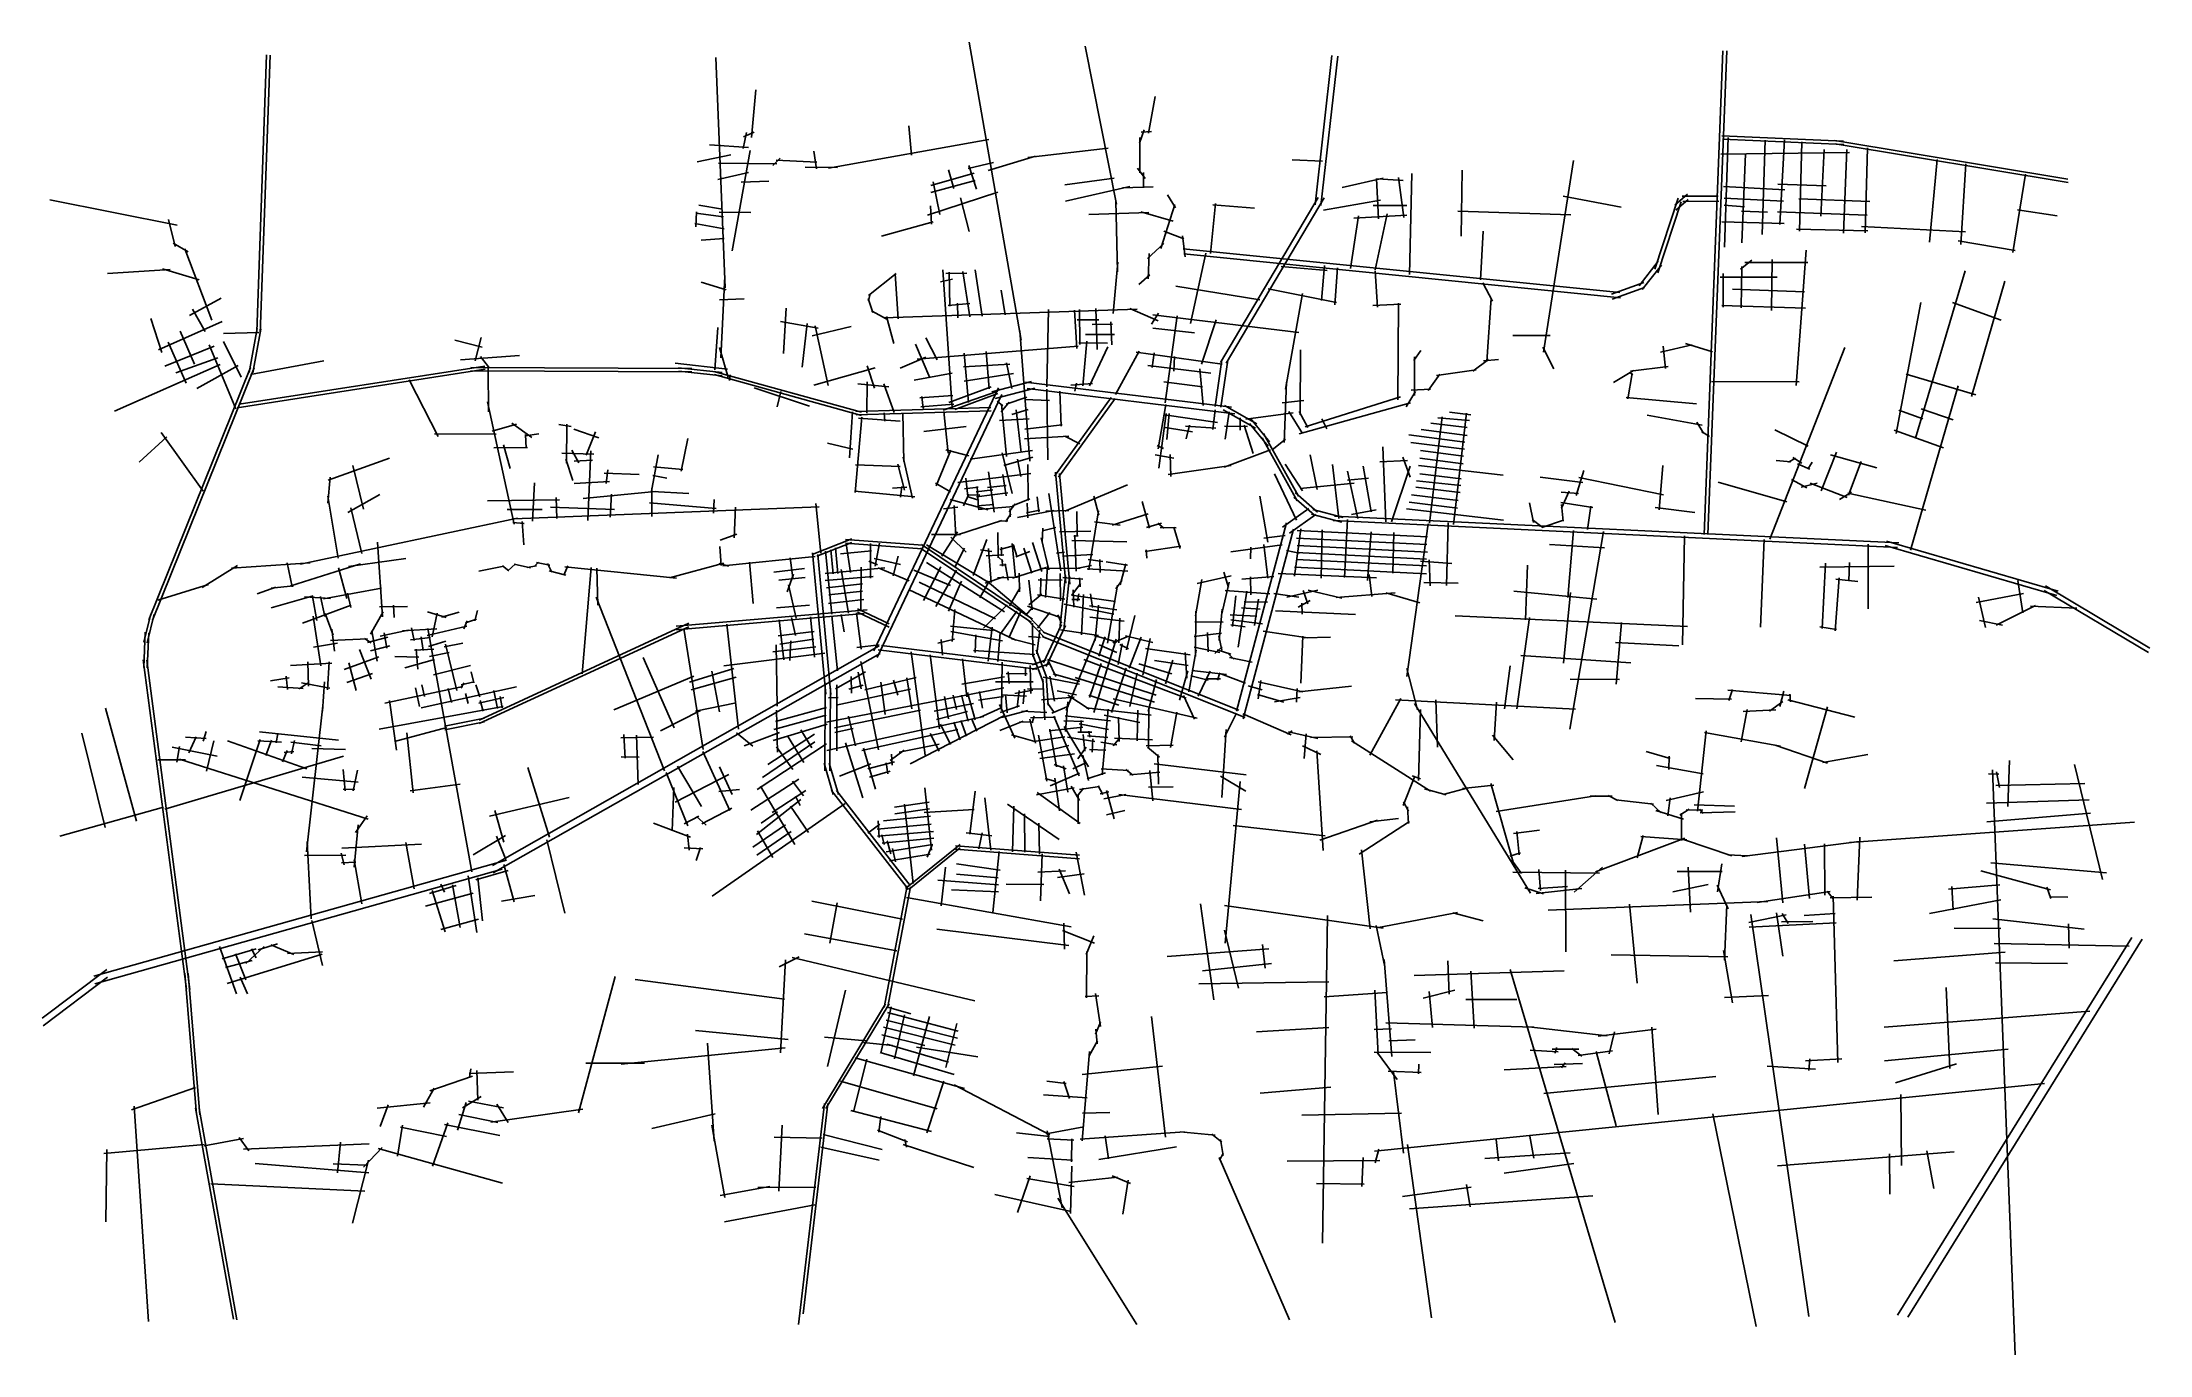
# Model space of a CAD drawing. Header units: metres. Extents: x 63680 to 71417, y 2014 to 6831.
import ezdxf

# ---------------------------------------------------------------- set-up
doc = ezdxf.new("R2010")
doc.units = ezdxf.units.M
doc.header["$MEASUREMENT"] = 0
doc.layers.add('路网', color=2, linetype='Continuous')

msp = doc.modelspace()

# ---------------------------------------------------------------- linework, layer by layer
at = {"layer": '路网'}
for p, q in [((67274.2, 5738.1), (67082.8, 6831.2)), ((67509.3, 6815.9), (67623.5, 6236.3)), ((64468.4, 5767.7), (64504.2, 6784.7)), ((64481.2, 5762), (64517.2, 6783.2)), ((66187.2, 5929), (66152.8, 6775)), ((68352.9, 6234), (68414.4, 6782)), ((68374.2, 6232.1), (68435.8, 6780.1)), ((69780.5, 5023.9), (69849.3, 6799.2)), ((69794.9, 5023.9), (69863.7, 6799.2)), ((66284.6, 6481.4), (66300.5, 6656.1)), ((67741.8, 6497.3), (67765.8, 6631.3)), ((66253.9, 6440.5), (66266.1, 6499.6)), ((66254.2, 6484.3), (66293.6, 6500.9)), ((66861.9, 6524.6), (66871.6, 6415.9)), ((67724.8, 6509.5), (67708.1, 6461.1)), ((67713.9, 6501.2), (67752.1, 6503)), ((66129.4, 6454.2), (66273.5, 6444.7)), ((66213.5, 6065.4), (66279.6, 6433.7)), ((66513.4, 6431.3), (66523.1, 6366.1)), ((66566.3, 6368.5), (67155.7, 6474.1)), ((67298.7, 6407.5), (67592.8, 6442.4)), ((67709.2, 6481.7), (67709.2, 6352.1)), ((69841.6, 6420.7), (70313.9, 6426.1)), ((69846.3, 6487.3), (70292.6, 6467.6)), ((69847.7, 6475.3), (70294, 6455.7)), ((69856, 6079.3), (69868.9, 6480.8)), ((69919.4, 6095.3), (69932.8, 6421.9)), ((69994.3, 6125.2), (70005, 6471.5)), ((70075.7, 6472.9), (70059.1, 6161.5)), ((70138.8, 6465.8), (70131, 6137.8)), ((70208.6, 6192.7), (70221.2, 6437.8)), ((70259.9, 6469.8), (71115.9, 6328.1)), ((70261.3, 6457.9), (71117.3, 6316.1)), ((70304.5, 6437.1), (70292.8, 6130.7)), ((70379.9, 6443.6), (70371.8, 6131.7)), ((66085.2, 6392.5), (66208.3, 6417.6)), ((66160.4, 6326.7), (66272.5, 6353.1)), ((66163.4, 6387), (66377.4, 6385.1)), ((66363, 6378.1), (66388.8, 6404.9)), ((66374.9, 6398.5), (66524.3, 6391)), ((66480.9, 6371.9), (66599.8, 6371.1)), ((66941.8, 6305.6), (67100.8, 6351)), ((67007.1, 6362.9), (67026.8, 6294.6)), ((67079, 6367.8), (67172.1, 6390)), ((67082.3, 6378.6), (67109.9, 6292.2)), ((67153.4, 6360.7), (67326.7, 6413.1)), ((67701.4, 6369.3), (67729.2, 6330.9)), ((67723.1, 6353.2), (67722.5, 6297)), ((68268.5, 6399.2), (68379.8, 6394.6)), ((68708.1, 6349.4), (68698.9, 5977.9)), ((68892.1, 6361.2), (68889.4, 6119.7)), ((69301.7, 6396.6), (69190.7, 5693.4)), ((70608, 6097.7), (70636.1, 6400.8)), ((70723.2, 6088.1), (70741.6, 6384.6)), ((70913.9, 6059.5), (70960.2, 6346.6)), ((66246.6, 6317.2), (66347.8, 6320.7)), ((66930.1, 6195.8), (67188.5, 6281)), ((66942.1, 6279.8), (67105.5, 6323.8)), ((66950.9, 6318.7), (66975.4, 6198.6)), ((67434.8, 6308.1), (67614.7, 6332)), ((67436.9, 6247.5), (67673, 6302)), ((67645.7, 6297), (67758.9, 6300.4)), ((67811.1, 6270.5), (67840.8, 6222.7)), ((68452, 6297.4), (68603.1, 6331.5)), ((68585, 6182.7), (68577.7, 6330.5)), ((68583.4, 6329.5), (68676, 6323.8)), ((68658.9, 6334.1), (68678.1, 6187.9)), ((69673.8, 6233.4), (69720, 6272.9)), ((69851.3, 6301.9), (70077, 6289.3)), ((70051.4, 6309.9), (70228.8, 6304.4)), ((63708.7, 6253), (64175.8, 6159)), ((66079.7, 6153.6), (66082.7, 6208.6)), ((66080.3, 6203.1), (66181.1, 6189.9)), ((66090.7, 6232.5), (66178.1, 6217.7)), ((66164.9, 6206.7), (66282.2, 6205.7)), ((66941, 6230.8), (66944.9, 6163.1)), ((67051.4, 6259.7), (67083.1, 6136.4)), ((67521.9, 6199), (67742.5, 6206.1)), ((67621.4, 6248.4), (67627.2, 5988.7)), ((67712.7, 6209), (67831.8, 6174.2)), ((67837.5, 6235.8), (67786, 6074.2)), ((67968.7, 6055.8), (67986.9, 6239.2)), ((67977.8, 6234.2), (68129.8, 6221.8)), ((68005.4, 5655.5), (68364.3, 6261.7)), ((68026.7, 5653.6), (68385.7, 6259.8)), ((68383.8, 6214.2), (68593.2, 6251.4)), ((68482.5, 6000.7), (68511.5, 6193.9)), ((68495.5, 6185.2), (68689.4, 6196.1)), ((68566.3, 6231.3), (68688.9, 6232.3)), ((68573.6, 5996.1), (68617.5, 6201.2)), ((68876.3, 6211.5), (69291.5, 6197.1)), ((69263.9, 6265.4), (69476.7, 6226)), ((69599.3, 5998.6), (69685.1, 6259.1)), ((69610.9, 5984.2), (69696.7, 6244.7)), ((69676.4, 6214.7), (69722.6, 6254.2)), ((69699.6, 6265.7), (69832.1, 6266.3)), ((69702.1, 6247), (69834.7, 6247.6)), ((69854.1, 6259), (70072.4, 6247.1)), ((69854.4, 6233.3), (69928.7, 6227.4)), ((69918.4, 6211.4), (70013.1, 6207)), ((70049.7, 6208.1), (70379.6, 6196.3)), ((70128, 6255.6), (70388.5, 6247)), ((70930.8, 6215.7), (71077, 6193.5)), ((64144.3, 6180.7), (64169, 6081.8)), ((66075.7, 6165.2), (66183.6, 6146)), ((66761.8, 6119.4), (66951.4, 6172.4)), ((67798, 6137.6), (67870.6, 6109.1)), ((67865.8, 6120.8), (67875.4, 6043.5)), ((68970.1, 6138), (68960.1, 5958.9)), ((69846.2, 6172.4), (70074.6, 6166.1)), ((70120.1, 6144.8), (70381.2, 6139.3)), ((70357.8, 6154.5), (70740, 6134.5)), ((64161, 6093.9), (64216.5, 6061.8)), ((64203.6, 6073.1), (64303.6, 5811.1)), ((66098.9, 6104.6), (66183.3, 6110.1)), ((67737.2, 6036.8), (67797.3, 6091.8)), ((67744.3, 6055.1), (67740.1, 5962.7)), ((67868, 6073.2), (69471.3, 5912.1)), ((67870.6, 6054.5), (69473.9, 5893.4)), ((67895.6, 5798.3), (67952.3, 6057.4)), ((70118.9, 5571), (70154.7, 6067.8)), ((70713.2, 6102.2), (70922.4, 6066.8)), ((63920.3, 5982.6), (64150.9, 5996.3)), ((64121.7, 5999.7), (64256.9, 5958.7)), ((66171.7, 5672.3), (66186.5, 5972)), ((66713.2, 5900.9), (66814.9, 5982.1)), ((66811.9, 5980.9), (66822.8, 5815.6)), ((66977.4, 5951.3), (67021.9, 5961.6)), ((66986.6, 5995.3), (67020.5, 5488.8)), ((66997.4, 5982.1), (67073.9, 5983.2)), ((67009.4, 5986.6), (67012.2, 5862.3)), ((67059.6, 5990.1), (67085.3, 5823.6)), ((67104.7, 5995.8), (67130.9, 5825.9)), ((67628.2, 6023.5), (67611.9, 5835.3)), ((67706.2, 5942.2), (67745.7, 5976.8)), ((68228.6, 6007.8), (68396.9, 5992.7)), ((68386.7, 6011.2), (68375.9, 5883.1)), ((68424.8, 5867), (68434.6, 6003.4)), ((68573.8, 5991.9), (68581.6, 5859.1)), ((69541.9, 5937.3), (69612.4, 6026.9)), ((69553.5, 5922.9), (69624.1, 6012.5)), ((69840.2, 5969.2), (70049.3, 5969.2)), ((69850.6, 5858.3), (69850, 5982)), ((69914, 5997.8), (69956, 6030.7)), ((69919.5, 6008.1), (69917, 5855.9)), ((69929.8, 6022.8), (70161.4, 6022.2)), ((70031, 6033.7), (70028.6, 5846.1)), ((70556, 5377.9), (70738.5, 5992.2)), ((64221.5, 5828), (64337.3, 5892.1)), ((66099.4, 5950), (66190.9, 5922.5)), ((66166.8, 5886), (66257.8, 5889.3)), ((66712.5, 5890.2), (66729.7, 5839.1)), ((66719.7, 5907.7), (66713.6, 5881.6)), ((67201.1, 5921.1), (67214.8, 5829.9)), ((67841.4, 5935.8), (68149.9, 5885)), ((68181.1, 5925.6), (68431.2, 5876.3)), ((68306.7, 5908.5), (68244.5, 5558.1)), ((68968.3, 5948.5), (69003.5, 5880.9)), ((68983.7, 5659), (68999.6, 5892.2)), ((69440.3, 5906.4), (69559, 5949.2)), ((69442.9, 5887.6), (69561.6, 5930.5)), ((69884.7, 5924.1), (70148.6, 5914.4)), ((70762.1, 5530.6), (70883.9, 5954.4)), ((64079.5, 5817.6), (64120.2, 5692.4)), ((64107.7, 5702.3), (64341.8, 5806.4)), ((64232.9, 5851), (64278.2, 5769.7)), ((66390.5, 5806.6), (66529.4, 5781.9)), ((66411.6, 5855.3), (66401.4, 5688.9)), ((66724.7, 5845.5), (66780.9, 5815.1)), ((66768.4, 5818.9), (67699.2, 5851.7)), ((66779.8, 5823.8), (66806.4, 5725.8)), ((67006, 5864.6), (67085.3, 5871.5)), ((67040.8, 5873.2), (67041.9, 5819)), ((67374.7, 5850.4), (67368.2, 5565.7)), ((67469.5, 5847.8), (67478.3, 5706.6)), ((67479.4, 5812.1), (67559.4, 5812.1)), ((67487.9, 5850.1), (67488.7, 5722)), ((67548, 5854), (67553, 5703.5)), ((67602.7, 5804.7), (67606.6, 5720.2)), ((67673.3, 5853.9), (67776.5, 5808.3)), ((67751.8, 5796.4), (67778, 5836.7)), ((67757.8, 5830), (68293.5, 5765.7)), ((67846.4, 5826.5), (67802.5, 5507.4)), ((67936.3, 5649.5), (67989.6, 5812.2)), ((68564.7, 5865.2), (68667.3, 5869.6)), ((68656.6, 5518.6), (68658.7, 5873)), ((69845.7, 5864.4), (70152.9, 5855.3)), ((70485.1, 5395), (70576.1, 5876.1)), ((70692.2, 5876.2), (70870.6, 5811.1)), ((64143.1, 5730.4), (64208.7, 5579.1)), ((64187, 5771.1), (64239.5, 5649.8)), ((64345.9, 5732.3), (64410.5, 5601.7)), ((64346.6, 5761.7), (64475.4, 5766.1)), ((64440.4, 5618.7), (64469.6, 5779.8)), ((64453.3, 5617.1), (64482.6, 5778.2)), ((65194.6, 5737.2), (65295.6, 5711.8)), ((65269.8, 5661.7), (65292, 5746.7)), ((66149.7, 5628.5), (66160.5, 5784.2)), ((66488.1, 5798.2), (66469.8, 5638.7)), ((66506.2, 5753.5), (66649.5, 5787.7)), ((66517.8, 5789.9), (66565.8, 5571.1)), ((66924.5, 5745.5), (66965.6, 5664.8)), ((67306.1, 5293.8), (67269, 5772.3)), ((67485.6, 5728.2), (67591.1, 5726.2)), ((67514.9, 5733.5), (67499.7, 5569.8)), ((67510.3, 5758), (67616.6, 5758.4)), ((67534.7, 5795.5), (67608.9, 5795.9)), ((67757.7, 5781.8), (67909.6, 5764.4)), ((69079, 5754.9), (69215.7, 5754.2)), ((69711.8, 5724.9), (69811.6, 5694.1)), ((63946.4, 5476.5), (64333.7, 5648.1)), ((64131.2, 5642.1), (64312.1, 5715.6)), ((64170.7, 5617.7), (64325.4, 5672.8)), ((64391.6, 5485.6), (64293.4, 5720)), ((64445.4, 5612), (64714.3, 5661.7)), ((65216.5, 5664.9), (65432.2, 5681.1)), ((65289.2, 5677.6), (65322, 5634.2)), ((66003.8, 5653), (66195.6, 5631.2)), ((66167.1, 5710.5), (66198.8, 5600.2)), ((66830.2, 5634.3), (66924.4, 5674.9)), ((66885.5, 5723.3), (66938.5, 5599.3)), ((66892, 5667.9), (67483.7, 5714.9)), ((67062.2, 5639.7), (67232.8, 5649.6)), ((67064.8, 5689.7), (67080.6, 5508.9)), ((67145.3, 5696.3), (67156.7, 5558.5)), ((67220.7, 5654.4), (67239.1, 5559.6)), ((67525, 5569.8), (67592.6, 5712.7)), ((67620.4, 5538.2), (67707.1, 5697.3)), ((67696, 5693), (68012.3, 5649.7)), ((67761.8, 5690.6), (67754.3, 5637.4)), ((67837.1, 5678), (67834.8, 5623.3)), ((67985.8, 5493.7), (68010.5, 5665.7)), ((68007.2, 5491.8), (68031.9, 5663.7)), ((68298.7, 5702.6), (68298.1, 5464)), ((68714.7, 5662.7), (68741.1, 5699.3)), ((68717.2, 5676.7), (68718.1, 5534.7)), ((68931.5, 5623.2), (68989.5, 5666.1)), ((68971.5, 5661.3), (69025.8, 5666.4)), ((69189.2, 5711.3), (69229.3, 5631.9)), ((69620.7, 5693.4), (69737.3, 5720.8)), ((69630.4, 5715.1), (69639.4, 5633.8)), ((70022.1, 5007.7), (70297.1, 5710.4)), ((64071.9, 4711.4), (64445.5, 5637.3)), ((64084.9, 4709.8), (64458.5, 5635.8)), ((64247.7, 5559.9), (64400.3, 5644.1)), ((64396.7, 5489.6), (65306, 5630.6)), ((64403.8, 5502.8), (65305.2, 5642.5)), ((65027.4, 5592.5), (65134.2, 5384.2)), ((65253.6, 5637.2), (66064.9, 5633.5)), ((65254.4, 5625.2), (66065.6, 5621.6)), ((65318.1, 5633.3), (65318.5, 5475.1)), ((66016.3, 5635.7), (66176, 5618.6)), ((66017.1, 5623.8), (66176.8, 5606.6)), ((66145.9, 5622.9), (66687.6, 5473.1)), ((66146.7, 5610.9), (66688.4, 5461.2)), ((66206.4, 5610.3), (66202.8, 5589.9)), ((66512.7, 5572.6), (66738.2, 5635.8)), ((66674.9, 5577.7), (66787.7, 5566)), ((66709.1, 5584.2), (66707.6, 5470.1)), ((66709.1, 5643.8), (66735.3, 5561.7)), ((66769.5, 5577.7), (66808, 5472.3)), ((66881, 5590.9), (67020.9, 5616.2)), ((67065.1, 5587.2), (67245.7, 5614.7)), ((67165.9, 5547.7), (67311.5, 5585.6)), ((67289.9, 5583.3), (68045.7, 5491.2)), ((67456.6, 5572.1), (67535.4, 5578.3)), ((67477.1, 5579.5), (67470.9, 5550.9)), ((67739.4, 5644.9), (67969.9, 5616.6)), ((67797, 5585.1), (67939.6, 5566.6)), ((67930.1, 5631.9), (67942.3, 5497.3)), ((68238.8, 5361.8), (68247.4, 5582.8)), ((68767.5, 5553.2), (68811, 5613.2)), ((68798, 5607.9), (68944.6, 5628.5)), ((69448.1, 5582.1), (69521.3, 5626.7)), ((69500.3, 5522), (69516, 5615.7)), ((69507.8, 5621.8), (69517.9, 5608.7)), ((69510.4, 5623.7), (69648.4, 5640.5)), ((69808, 5585.5), (70129.5, 5584.5)), ((70522.4, 5613.3), (70778.3, 5537.2)), ((65314.6, 5511.4), (65413.3, 5062.5)), ((66294.4, 5562.3), (66496.8, 5495.6)), ((66391.7, 5549.6), (66378.6, 5493)), ((66733, 4597.3), (67190.5, 5562.6)), ((66745.3, 4572.8), (67202.8, 5538)), ((66902.2, 5525.4), (67023.1, 5535)), ((66906, 5492.3), (67026.2, 5502.6)), ((66909.7, 5530.8), (66914.2, 5486.7)), ((66987.9, 5480.7), (67188.3, 5550.3)), ((67008.1, 5509.3), (67163.3, 5566.2)), ((67030.2, 5483.2), (67188.1, 5541.7)), ((67178.2, 5523.2), (67323.8, 5561.1)), ((67186.1, 5514.2), (67206.1, 5496)), ((67200.1, 5474), (67229.4, 5509.4)), ((67201.2, 5503.2), (67219.8, 5310.9)), ((67219.1, 5502.8), (67295.2, 5528.4)), ((67286.4, 5519.2), (67378.2, 5516.3)), ((67295.4, 5559.6), (68058, 5466.7)), ((67368.3, 5557.2), (67371.6, 5298.6)), ((67396.3, 5238.5), (67604.6, 5527.4)), ((67410.9, 5234.6), (67619.2, 5523.5)), ((67416.1, 5550.2), (67421, 5421.4)), ((67804.5, 5501.6), (67776.7, 5338.7)), ((68019.8, 5498.1), (68138.6, 5430.8)), ((68231.7, 5507.8), (68311.5, 5515.9)), ((68294.6, 5393.7), (68702.5, 5507.3)), ((68316.3, 5419.5), (68666.7, 5529.8)), ((68686.5, 5493), (68721.4, 5549.6)), ((68705.8, 5554.2), (68776.8, 5557.7)), ((69494.2, 5526.5), (69753.1, 5504.4)), ((70537.9, 4966.7), (70713.6, 5570)), ((65331.9, 5403.1), (65422, 5429.4)), ((65404.9, 5433.1), (65478.4, 5380.5)), ((65577.1, 5428.4), (65622.3, 5421.1)), ((65606.2, 5429.8), (65604.7, 5286.7)), ((66654.3, 5475), (66643.5, 5305.4)), ((66689.1, 5454.8), (66665, 5178.5)), ((66667.1, 5475.7), (67163.1, 5489.9)), ((66667.9, 5463.8), (67163.9, 5477.9)), ((66677.4, 5451.2), (66830.2, 5439.9)), ((66770.8, 5470.8), (66773.1, 5439.7)), ((66839.2, 5470.8), (66843.2, 5291.8)), ((66916.8, 5402.9), (67071.8, 5420.2)), ((66990.6, 5476.2), (67006.2, 5322.2)), ((67194.4, 5443.1), (67303.6, 5449)), ((67239.1, 5465), (67299.5, 5482.9)), ((67255.5, 5481.8), (67273.4, 5325.1)), ((67287.2, 5410.3), (67424.3, 5426.8)), ((67779.8, 5267.2), (67806.1, 5468.3)), ((67800.5, 5464), (67995, 5434.8)), ((67802.6, 5416.6), (67902.2, 5400.5)), ((67817.7, 5468.7), (67808.8, 5372.8)), ((67877.7, 5422.3), (67988.2, 5415)), ((67879.2, 5376), (67891.2, 5426)), ((67985.6, 5481.7), (67977.8, 5409.3)), ((68015, 5481.5), (68133.8, 5414.2)), ((68020.3, 5421.7), (68105, 5420.7)), ((68037.1, 5474.1), (68023.3, 5373.9)), ((68078, 5452), (68078, 5406.9)), ((68092.2, 5425.6), (68125.5, 5321.2)), ((68098.1, 5447.3), (68271.8, 5471)), ((68112.2, 5432), (68180.4, 5348)), ((68116.9, 5448.6), (68185.1, 5364.6)), ((68256.3, 5476.1), (68306.2, 5394.8)), ((68294.4, 5475.2), (68326.5, 5417.4)), ((68378.1, 5448.5), (68395.7, 5412.1)), ((68772.8, 5065.7), (68818.6, 5456.5)), ((68777.2, 5432.7), (68911.3, 5416.7)), ((68803.1, 5452.5), (68919.5, 5443)), ((68845.9, 5473.8), (68924, 5464)), ((68861.3, 5061.2), (68908, 5470.1)), ((69572.1, 5462.6), (69773.2, 5425.8)), ((69753.5, 5436.6), (69779, 5395.6)), ((70495, 5481.2), (70584, 5448.7)), ((70577.6, 5486), (70695.2, 5445.6)), ((64036.7, 5289.8), (64137.5, 5382.4)), ((64117.1, 5398.5), (64270.9, 5182.8)), ((65121, 5394), (65346.6, 5392.9)), ((65337.9, 5342.6), (65461.7, 5343.1)), ((65373.5, 5352.8), (65398.4, 5266.9)), ((65452.9, 5386.5), (65503.8, 5393.4)), ((65454.8, 5391.5), (65456.6, 5340.8)), ((65632.1, 5411.2), (65724.2, 5379.6)), ((65677.4, 5315.6), (65711.2, 5401.2)), ((66025.9, 5257.2), (66051, 5376.6)), ((66563.3, 5360.1), (66655.7, 5337)), ((67286.2, 5375.2), (67448.8, 5385.1)), ((67433.7, 5385.1), (67489.8, 5357.6)), ((67772.6, 5350.4), (67796.9, 5339.4)), ((68159.1, 5378.7), (68286.6, 5148.1)), ((68163.8, 5395.3), (68291.4, 5164.7)), ((68194.3, 5333.9), (68243.8, 5374.1)), ((68601.4, 5345.5), (68612.4, 5070.2)), ((68697.4, 5389.5), (68903, 5363.6)), ((68703.6, 5362.4), (68901.4, 5337.3)), ((68741.8, 5410.1), (68911.3, 5387.1)), ((69770.9, 5402.6), (69800.7, 5384)), ((70039.9, 5409), (70162, 5349.1)), ((70478.3, 5407.6), (70659.8, 5342.7)), ((64729.8, 5223.9), (64955.9, 5304.8)), ((64820.8, 5278), (64859.5, 5117.7)), ((65587.5, 5322.7), (65704.8, 5319.1)), ((65603, 5301.1), (65627.8, 5222.1)), ((65624.2, 5333.6), (65650.1, 5286.8)), ((65633.5, 5293.3), (65700.5, 5297.6)), ((65695, 5331.4), (65683.6, 5075.5)), ((65757.3, 5261.6), (65750.8, 5211.2)), ((65941.4, 5317.1), (65917.5, 5183.5)), ((65924.3, 5273.2), (66032.2, 5263)), ((66665.9, 5280.5), (66829.6, 5274.4)), ((66820.7, 5282.7), (66846, 5187.2)), ((66840.7, 5307.6), (66874.7, 5157.6)), ((67015.3, 5333.3), (66962.2, 5202.5)), ((66997.1, 5334.8), (67081.8, 5312.6)), ((67086.5, 5300.9), (67315.7, 5333.1)), ((67204.3, 5324.3), (67241.3, 5175.3)), ((67210.6, 5277), (67317.2, 5307.6)), ((67260.6, 5300.6), (67272.7, 5237)), ((67298.6, 5281.5), (67299.4, 5148.8)), ((67765.7, 5316.5), (67833.9, 5303.9)), ((67812.9, 5244.6), (68044.7, 5278.1)), ((67821, 5318.5), (67823.8, 5237)), ((68019.4, 5271.4), (68189.5, 5334.8)), ((68242.9, 5282.6), (68307, 5184.8)), ((68334.1, 5316.5), (68360.8, 5189)), ((68439.6, 5083), (68417, 5281)), ((68528.8, 5275.2), (68558.4, 5107.1)), ((68590.5, 5290.8), (68691.7, 5295.6)), ((68633.6, 5070.9), (68701.9, 5275.1)), ((68675.3, 5308.6), (68701.9, 5234.8)), ((68732.8, 5277.3), (69042.8, 5242.4)), ((68737.3, 5304.9), (68896, 5283.9)), ((68740.2, 5332.8), (68897.3, 5311.9)), ((69615.6, 5115.2), (69628.6, 5277.6)), ((70045.6, 5296.2), (70099.1, 5291.4)), ((70090.5, 5290.3), (70115.7, 5304.7)), ((70106.4, 5307.1), (70139.6, 5286.1)), ((70123.9, 5284), (70168.6, 5264.5)), ((70161.3, 5264.1), (70177, 5290)), ((70210.3, 5185.1), (70267.1, 5326.9)), ((70244.4, 5316.7), (70414.7, 5269)), ((70310.8, 5168.1), (70356.8, 5291.7)), ((64737.8, 5234.3), (64728.9, 5139.8)), ((65487.4, 5214.5), (65480.8, 5073.4)), ((65632.8, 5211.9), (65763.1, 5219.1)), ((65742.9, 5249.3), (65872.4, 5244.3)), ((65918.6, 5194.3), (65918.6, 5090.8)), ((65922.3, 5240.8), (65973.1, 5230.6)), ((66661.9, 5183.7), (66883.8, 5162.2)), ((66801.5, 5193.9), (66853.7, 5198.2)), ((66835.6, 5201), (66831.1, 5161)), ((66960, 5213), (67014.9, 5181)), ((67041.5, 5215.3), (67309.2, 5247.7)), ((67065.7, 5191.9), (67115.8, 5198.3)), ((67070.9, 5231), (67078.3, 5163.3)), ((67108.4, 5181.3), (67170.1, 5188.8)), ((67112, 5200.3), (67117, 5120.2)), ((67150.5, 5196.6), (67218.9, 5204.1)), ((67154.6, 5253.8), (67175.1, 5106.5)), ((67206.7, 5244.9), (67218.9, 5166)), ((67400.3, 5252.6), (67438.2, 4845.7)), ((67414.9, 5248.7), (67452.8, 4841.8)), ((67434.8, 5109.5), (67663.9, 5207.1)), ((68203.6, 5246.8), (68284.3, 5076.7)), ((68297.7, 5192.8), (68496.2, 5212.1)), ((68471.5, 5256.7), (68510.1, 5082.6)), ((68472.1, 5224.2), (68548.5, 5230.6)), ((68722.1, 5197.5), (68885.3, 5178.6)), ((68725, 5221.4), (68887.4, 5203.7)), ((68737.7, 5246.4), (68889.4, 5228.8)), ((69178.4, 5235.1), (69335.4, 5214.8)), ((69311, 5167.6), (69339.5, 5259.1)), ((69321.4, 5232.9), (69632.2, 5169.8)), ((69831.8, 5216.2), (70083.9, 5143.8)), ((70101.7, 5225.9), (70157.4, 5195.4)), ((70136.4, 5197.9), (70195.7, 5212.8)), ((70170.5, 5212.8), (70305.7, 5159.9)), ((64728.7, 5164.9), (64767.1, 4937.3)), ((64802.9, 5105.2), (64920.1, 5171.3)), ((64813.5, 5122.1), (64853.7, 4954.9)), ((65315.7, 5147.5), (65578.9, 5151.7)), ((65387.5, 5116.6), (65516, 5115.6)), ((65411.5, 5082.1), (66532.1, 5125.4)), ((65545.8, 5125.1), (65781.4, 5116.5)), ((65567.1, 5159.7), (65569.5, 5083.3)), ((65666.5, 5156.5), (65930, 5182.2)), ((65770.7, 5172.2), (65765, 5088)), ((65910, 5140.8), (66154.2, 5120.1)), ((65920.8, 5182.3), (66054.6, 5174.7)), ((66147.1, 5152.2), (66145, 5102.2)), ((66225.7, 5125.1), (66220.7, 5011.6)), ((66520.3, 5137.5), (66538.3, 4955.6)), ((66988.6, 5118.5), (67041.8, 5124.9)), ((67013, 5152.6), (67152.8, 5115.3)), ((67027.8, 5130.8), (67034.2, 5018)), ((67062.4, 5129.7), (67081.8, 5172.6)), ((67075.1, 5163.5), (67118.8, 5150.1)), ((67078.6, 5169), (67122.2, 5169.6)), ((67109.6, 5162.4), (67224.4, 5177.8)), ((67113.1, 5129.4), (67173.7, 5133.8)), ((67115.6, 5115.7), (67247.5, 5127.6)), ((67229.6, 5107.2), (67251.4, 5136.6)), ((67233.4, 5088.7), (67233.1, 5119.2)), ((67242.4, 5129.8), (67306.2, 5154.6)), ((67260, 5086.7), (67393.4, 5112.9)), ((67293.4, 5104.4), (67342.2, 5113.2)), ((67295.4, 5139.2), (67298.9, 5085.4)), ((67338.7, 5107.9), (67332.3, 5162.9)), ((67364.8, 5110.4), (67448.4, 5111.8)), ((67375.7, 5174.3), (67419.6, 4890.4)), ((67478.6, 5109.1), (67479.1, 5017.1)), ((67557.3, 5111.4), (67522.2, 4895.1)), ((67541.1, 5165.2), (67559.4, 5095)), ((67718, 5145.3), (67744.4, 5047.5)), ((68149.9, 5164.4), (68178.9, 4996.2)), ((68330.2, 5120), (68232.9, 5051.8)), ((68275.1, 5161.4), (68350.3, 5095.5)), ((68279.9, 5178), (68362.2, 5105.7)), ((68344.8, 5115.6), (68456.1, 5086.7)), ((68486.6, 5097.5), (68577.5, 5115.3)), ((68688, 5118.2), (69044.4, 5076.4)), ((68697.8, 5142.8), (68875.5, 5121)), ((68706.9, 5169.5), (68877.5, 5148.5)), ((69139.2, 5140.1), (69154.5, 5068.9)), ((69255.3, 5141.2), (69371.8, 5123.3)), ((69255.4, 5180), (69319.6, 5174.8)), ((69285.6, 5183.1), (69256.8, 5120.4)), ((69257.2, 5133.9), (69263, 5072.9)), ((69352.1, 5042.6), (69364.5, 5128.4)), ((69601.4, 5123.4), (69746.8, 5104.5)), ((70277.9, 5153.3), (70321.6, 5180)), ((70307.8, 5175.6), (70594.6, 5113.3)), ((64628.3, 4915.6), (65425.5, 5084)), ((65408.3, 5068.3), (65449.9, 5064.4)), ((65442.5, 5071.8), (65449, 4986.8)), ((66982.7, 4944.7), (67039.8, 5033.7)), ((67039.8, 5023.1), (67202.9, 5075.5)), ((67188.6, 5031.3), (67189.9, 4938.9)), ((67191.5, 5072.9), (67225.5, 5074)), ((67216, 5070.8), (67236.4, 5099.6)), ((67353.9, 5047.4), (67351.1, 4996.2)), ((67351.9, 5038.1), (67400.7, 5049.8)), ((67414.6, 5034), (67529.9, 5036.3)), ((67542.5, 5071.1), (67637.6, 5058.6)), ((67608.3, 5058.6), (67740.1, 5100)), ((67733.7, 5049.8), (67789.5, 5065.9)), ((67776.1, 5065.9), (67797.7, 5047.6)), ((67784.1, 5049.8), (67843.1, 5048.3)), ((67834.8, 5050.8), (67857.9, 4972.4)), ((68248.1, 5067.1), (68064.5, 4376.4)), ((68273.8, 5044.4), (68088.8, 4348.4)), ((68355.9, 5097.3), (68258.6, 5029)), ((68300.6, 5045.2), (68277.5, 4871.8)), ((68286.5, 5038.8), (68765.1, 5015.2)), ((68340.1, 5099.1), (68451.3, 5070.1)), ((68379.3, 5041.2), (68374.9, 4864.5)), ((68419.2, 5075.2), (70490.8, 4977)), ((68423.9, 5091.8), (70495.5, 4993.6)), ((68471.7, 5079.1), (68460.5, 4866.4)), ((68558.3, 5034.1), (68545.2, 4855.7)), ((68641.6, 5031.8), (68637.8, 4881.9)), ((68767.6, 5063.6), (68689, 4503.3)), ((68841.4, 5066.8), (68834.8, 4836.9)), ((69149.4, 5079.1), (69184.5, 5052.1)), ((69185.6, 5049.9), (69264.8, 5076.9)), ((69301.7, 5039), (69279.9, 4793.2)), ((69288.4, 4309.9), (69411.8, 5035.6)), ((64910.9, 4996.6), (64929.6, 4722)), ((66172.6, 4910.9), (66168.4, 4979.9)), ((66168.5, 5003), (66230.7, 5025.2)), ((66506.2, 4951), (66652, 5007.9)), ((66508.4, 4956.7), (66556.4, 4438)), ((66523.4, 4944.4), (66652.3, 4994.7)), ((66556.2, 4963.6), (66578.9, 4731.7)), ((66575.9, 4968.3), (66583.9, 4879.7)), ((66592.3, 4975.7), (66601, 4881.6)), ((66610.6, 4953.5), (66725.1, 4964.8)), ((66628.8, 5006.3), (66913, 4985.1)), ((66629, 4993.1), (66909, 4972.2)), ((66632, 4990.1), (66647, 4884.7)), ((66721, 4864), (66720.9, 4991.1)), ((66753.4, 4992.7), (66737.6, 4908.2)), ((66904.3, 4974.7), (67311.4, 4701.3)), ((66908.1, 4987.4), (67315.2, 4714.1)), ((66926.6, 4986.7), (67153.3, 4849.8)), ((66945.2, 5024), (67051, 5024.6)), ((67016.1, 5014.7), (67072.3, 4958.9)), ((67031.5, 4907), (67066.3, 4974.4)), ((67097.8, 4874.1), (67148, 5005.9)), ((67124.6, 4968), (67166.8, 4961.4)), ((67153.7, 4972.7), (67163.4, 4848.6)), ((67195.5, 4969.6), (67249.7, 4983.4)), ((67201.8, 4978.4), (67201.9, 4946.1)), ((67240.8, 4990.8), (67253.1, 4864.9)), ((67244, 4987.7), (67259.2, 4940.9)), ((67253.9, 4942), (67305.3, 4962.2)), ((67283.6, 4974.2), (67312.7, 4881.8)), ((67315.9, 4994.4), (67349.4, 4889.1)), ((67347.8, 5011.9), (67375.7, 4894.8)), ((67403.6, 4956.4), (67433.1, 4959.3)), ((67425.3, 4944.5), (67537.5, 4951.5)), ((67459.6, 5002.2), (67661.7, 4997.1)), ((67467, 5017.9), (67483.2, 5019.1)), ((67470.8, 5021.8), (67475.5, 4889.6)), ((67728.6, 4962), (67859.7, 4982.1)), ((67732.2, 4968.1), (67735.1, 4937.2)), ((68043, 4960.8), (68232.1, 4986.7)), ((68117.1, 4977.7), (68116.3, 4935)), ((68164.4, 5010.3), (68242.9, 5021.2)), ((68165.2, 4987.1), (68179.7, 4863.6)), ((68248, 4965.6), (68293.9, 4956.2)), ((68282.7, 4957.8), (68761.4, 4934.1)), ((68284.4, 5010.9), (68763, 4987.3)), ((68286.5, 4983.5), (68765.1, 4959.9)), ((69212.6, 4987.9), (69415.1, 4974.8)), ((69701.8, 4619.9), (69708.5, 5020)), ((70000.5, 5006.3), (69987.5, 4683.8)), ((70383.2, 4988.3), (70382.7, 4751.3)), ((70445.5, 4983.6), (71075.4, 4800.1)), ((70450.2, 5000.1), (71080.1, 4816.7)), ((64268.1, 4829.2), (64397.5, 4910.2)), ((64375.8, 4900.8), (64663.6, 4920.2)), ((64580.1, 4920.3), (64597.9, 4831.9)), ((64592.8, 4836), (64849.3, 4916.1)), ((64768.4, 4901.9), (64799.1, 4789.5)), ((64805.2, 4907.1), (65015.3, 4936.8)), ((65283, 4889.9), (65375.1, 4908.1)), ((65370.2, 4909.4), (65393.5, 4891)), ((65389.3, 4890.8), (65418.2, 4916.9)), ((65413.3, 4915.5), (65473.1, 4902)), ((65460.3, 4903.6), (65495.5, 4909.8)), ((65487.4, 4907.7), (65502.5, 4922.8)), ((65495.1, 4921.4), (65543.5, 4911.9)), ((65534.9, 4918.1), (65551.5, 4885.5)), ((65542, 4891.1), (65603.2, 4874.5)), ((65609.4, 4908.9), (65594.9, 4874.5)), ((65598.7, 4905.3), (66009.1, 4864)), ((65695.2, 4903.6), (65662.5, 4513.4)), ((65716.2, 4900.3), (65720, 4765.2)), ((65983.5, 4864.7), (66182.4, 4918.8)), ((66164.8, 4917.8), (66201.3, 4908.4)), ((66179.2, 4909.2), (66518.1, 4943.5)), ((66277, 4922.3), (66290.6, 4770.9)), ((66366.7, 4885.7), (66478.5, 4899.6)), ((66414.9, 4813.3), (66438.1, 4878.6)), ((66426, 4938.8), (66435.7, 4865.6)), ((66527.7, 4950.9), (66575.1, 4437.5)), ((66555, 4881.6), (66773.5, 4902.2)), ((66613.3, 4896), (66639.9, 4735.1)), ((66686.7, 4904.4), (66685.1, 4743.4)), ((66714.8, 4925.9), (66747, 4912.7)), ((66734.4, 4936.5), (66830.6, 4914)), ((66748.7, 4902.5), (66862.4, 4853.8)), ((66822.8, 4944.2), (66803.5, 4872.9)), ((66880, 4893.7), (67014.2, 4837.4)), ((66915.2, 4781.5), (66978.9, 4905.1)), ((66926.8, 4921.4), (67213, 4740.4)), ((66961.1, 4760), (67037.1, 4893.7)), ((67145.3, 4945.7), (67210.3, 4949.5)), ((67188, 4943.9), (67208.2, 4925.6)), ((67196, 4911.8), (67219.1, 4912.6)), ((67204.2, 4932.8), (67205, 4908.1)), ((67214.6, 4916.8), (67226.2, 4857.1)), ((67242, 4864.1), (67365.6, 4902.8)), ((67266, 4882.6), (67267.7, 4813.9)), ((67351.6, 4899.7), (67490.9, 4900.9)), ((67370, 4907.8), (67363.2, 4793.4)), ((67437, 4873.9), (67415.8, 4677.9)), ((67416.5, 4880.8), (67418.5, 4780.3)), ((67482.6, 4900.2), (67531.7, 4910.3)), ((67515.8, 4898.6), (67665.9, 4889.6)), ((67520.4, 4933.1), (67573.1, 4925.6)), ((67562.7, 4933.1), (67563.4, 4885.2)), ((67586.2, 4924), (67664.3, 4911.7)), ((67637.4, 4840), (67658.4, 4916.3)), ((68018.4, 4886.5), (68034.4, 4829.5)), ((68217.2, 4881.4), (68578.7, 4864.8)), ((68276.9, 4904.9), (68761.9, 4880.5)), ((68282.7, 4933.1), (68761.4, 4909.5)), ((68550.7, 4877), (68561.1, 4796.6)), ((68739.3, 4926.2), (68855.2, 4918)), ((68771.9, 4931.2), (68775.2, 4836.4)), ((69132.8, 4911.9), (69124.7, 4710.9)), ((70206, 4904.3), (70477.7, 4908.4)), ((70226.4, 4919), (70214.1, 4679.2)), ((70314.5, 4921.4), (70311.3, 4854.6)), ((64105.6, 4783.6), (64290.5, 4841)), ((64469.7, 4806), (64537.7, 4830.5)), ((64521.1, 4755.7), (64674.7, 4798.9)), ((64521.5, 4827.5), (64603.2, 4835.8)), ((64673.3, 4796.5), (64688.3, 4708.6)), ((64701.7, 4796.8), (64717.6, 4722.8)), ((64713.4, 4787.9), (64925.6, 4827.5)), ((64801.3, 4808.7), (64813.6, 4755.9)), ((66384.5, 4856.2), (66481, 4866.8)), ((66420.5, 4839.5), (66447.6, 4717)), ((66554.7, 4856), (66731.2, 4870.1)), ((66559.5, 4829.1), (66691.8, 4843.2)), ((66568.5, 4802.3), (66691.2, 4816.3)), ((66860.3, 4822.4), (67254, 4636.9)), ((66900.1, 4849.8), (67179.6, 4715.2)), ((67006.9, 4742.7), (67055, 4853.4)), ((67121.6, 4791.9), (67156.9, 4853.2)), ((67142.3, 4845.1), (67209.7, 4868.5)), ((67148.7, 4853.3), (67294.1, 4730.5)), ((67186.7, 4864.9), (67259.9, 4867.8)), ((67230.6, 4762.9), (67270.6, 4829.5)), ((67301.9, 4856.4), (67314.5, 4748.4)), ((67302.3, 4765.8), (67349.4, 4805.8)), ((67333.6, 4803), (67434.2, 4786.8)), ((67336.6, 4858.5), (67424.1, 4856.2)), ((67345.5, 4863.6), (67344.3, 4800.1)), ((67427, 4866.1), (67499.9, 4860.2)), ((67451.6, 4870), (67430.4, 4674)), ((67458.8, 4801.4), (67620.2, 4778.9)), ((67459.9, 4802.1), (67491.6, 4844.2)), ((67464.6, 4820.7), (67466.8, 4757.7)), ((67481.3, 4779.8), (67485.4, 4806.9)), ((67487.8, 4865.7), (67490.5, 4831.9)), ((67502.2, 4804.3), (67494.9, 4656.6)), ((67528.4, 4806), (67535.4, 4756)), ((67590.6, 4625.6), (67627.8, 4838.5)), ((67621, 4824.8), (67644, 4855.7)), ((67937.6, 4859.1), (67913.3, 4725.8)), ((67919.5, 4844.7), (68044.7, 4872.6)), ((68037.3, 4849.2), (68009.1, 4728.2)), ((68023.1, 4818.7), (68186.3, 4806.8)), ((68062.3, 4798.7), (68050, 4687.1)), ((68102.5, 4816.3), (68070.9, 4610.7)), ((68083.3, 4860.7), (68201.8, 4869.7)), ((68115.1, 4868.5), (68116.8, 4803.1)), ((68201.3, 4807.5), (68292.8, 4794.9)), ((68249.5, 4794.9), (68362.9, 4819.5)), ((68309.3, 4818.2), (68326.5, 4769.9)), ((68327.8, 4820.6), (68450.5, 4791.1)), ((68429.6, 4792.8), (68646.5, 4809.7)), ((68612.6, 4810.8), (68736.9, 4774.1)), ((68751.5, 4848.4), (68877.8, 4845.6)), ((69081.9, 4816.7), (69387, 4787.5)), ((69290.4, 4811.1), (69264.8, 4552.6)), ((70275.8, 4865.6), (70261.4, 4670.9)), ((70264.5, 4860), (70344.6, 4852.4)), ((70779.5, 4774.8), (70952.8, 4808.2)), ((70932.4, 4855.9), (70950.9, 4736.9)), ((71029, 4818.8), (71412, 4590.9)), ((71033.7, 4835.4), (71416.7, 4607.5)), ((64079.2, 4733.1), (64053.2, 4628.7)), ((64092.1, 4731.5), (64066.2, 4627.1)), ((64635.9, 4698.8), (64814.6, 4765.1)), ((64643.7, 4795.5), (64738.7, 4789.7)), ((64674.8, 4724.4), (64702.8, 4542.4)), ((64719.2, 4734), (64748.4, 4655.4)), ((64886.1, 4658.3), (64932, 4740.4)), ((64918.5, 4759), (65021.8, 4759.8)), ((64970.3, 4765.4), (64972.1, 4719.3)), ((65094.9, 4740.6), (65163.8, 4720.1)), ((65112.2, 4648.9), (65130.3, 4735.8)), ((65145.7, 4720.5), (65211.5, 4739.4)), ((65278.4, 4745.3), (65268.6, 4707.9)), ((65714.1, 4794), (65964.4, 4156.7)), ((66008, 4687.5), (66708.2, 4747.8)), ((66008.3, 4674.8), (66697.2, 4734)), ((66375.3, 4754.8), (66497.5, 4765.2)), ((66431.3, 4719.6), (66445.5, 4653.3)), ((66500.6, 4722.4), (66515.2, 4573.6)), ((66566.9, 4770.9), (66696.9, 4785.6)), ((66578.5, 4725.7), (66599.2, 4524.1)), ((66613.2, 4730.8), (66624.1, 4666.5)), ((66669.3, 4737), (66687.1, 4603.8)), ((66673, 4751.6), (66789.1, 4696.8)), ((66673.3, 4738.8), (66789.5, 4684)), ((67021.2, 4631.8), (67030.5, 4749.3)), ((67135.5, 4681.1), (67223.1, 4766.3)), ((67198.2, 4660.2), (67257.6, 4743.5)), ((67228.3, 4644.6), (67271.5, 4739)), ((67289.6, 4726.5), (67316.1, 4757)), ((67295.3, 4730.4), (67361.6, 4661.4)), ((67297.1, 4761.1), (67418.2, 4719.5)), ((67333.7, 4680.2), (67379.3, 4738.3)), ((67408.4, 4728.9), (67422.5, 4698.6)), ((67432.3, 4768.4), (67613.8, 4731.4)), ((67459.4, 4785.3), (67489.1, 4785.6)), ((67524.4, 4762.5), (67625.4, 4747.5)), ((67526.4, 4721.1), (67652.3, 4706.3)), ((67557.5, 4765.4), (67545.2, 4634.9)), ((67661.1, 4601.5), (67691.4, 4727.5)), ((67915.3, 4742.9), (67913.6, 4576.9)), ((68011.8, 4750.6), (68000.7, 4634.9)), ((68041, 4729.8), (68139.5, 4724.8)), ((68082.8, 4755.2), (68150.6, 4750.7)), ((68092.3, 4777.7), (68177.7, 4776.1)), ((68145.6, 4786.4), (68130, 4690)), ((68207.8, 4744.7), (68500.5, 4731.1)), ((68291.1, 4757.7), (68334.9, 4782.2)), ((68303.7, 4772), (68305.8, 4731.8)), ((68867.3, 4725.5), (69719.1, 4687.1)), ((69140.3, 4719.9), (69093.1, 4384.7)), ((70788, 4794.9), (70814, 4683.2)), ((70852.6, 4691.6), (70996.8, 4763.5)), ((70978.6, 4761.8), (71149.3, 4754.5)), ((64058.5, 4665.4), (64053.1, 4536.4)), ((64071.5, 4663.8), (64066.1, 4534.8)), ((64743.3, 4677.3), (64753.4, 4596.5)), ((64863.8, 4642.9), (64888.7, 4627.2)), ((64874.5, 4628.5), (64949.2, 4647)), ((64890.3, 4670.6), (64909.6, 4559.1)), ((64921.4, 4650.9), (65024.2, 4672.9)), ((64935.7, 4663.2), (64945.7, 4607.1)), ((65003.1, 4670.9), (65128.8, 4678)), ((65031.9, 4637.9), (65105.6, 4646.4)), ((65035.6, 4682.2), (65045.6, 4635)), ((65071.5, 4648.6), (65079.2, 4598.3)), ((65093.7, 4653.1), (65239, 4687.3)), ((65095.8, 4679.3), (65258.2, 3786.8)), ((65240.6, 4707), (65228.4, 4678.7)), ((65234.3, 4699.9), (65274.5, 4713.3)), ((65284, 4343.4), (66053.5, 4698.5)), ((65284.3, 4330.6), (66053.8, 4685.8)), ((66035.3, 4679.9), (66107.3, 4235.5)), ((66193.5, 4694.8), (66236.2, 4309.4)), ((66382.3, 4652.8), (66514.3, 4667.8)), ((66385.6, 4711.5), (66402.6, 4563.8)), ((67015.1, 4687.9), (67170.7, 4671.7)), ((67015.3, 4667.9), (67206, 4634.2)), ((67108.1, 4655.7), (67105.5, 4591.4)), ((67167.6, 4683.9), (67152.7, 4559.3)), ((67188.8, 4558.1), (67197.4, 4664.9)), ((67238.5, 4642), (67325, 4619.7)), ((67291.5, 4717.6), (67363.2, 4643)), ((67301.3, 4649.6), (67344.3, 4646.8)), ((67315.2, 4699.5), (67317.1, 4576)), ((67342.8, 4672.8), (67331.3, 4586)), ((67351.2, 4650.1), (68096.4, 4352.6)), ((67355.1, 4666.4), (68072.5, 4380)), ((67356.3, 4553.9), (67422.4, 4694.5)), ((67365.9, 4539.3), (67437, 4690.6)), ((67418.1, 4674.8), (67557.8, 4654.1)), ((67438.5, 4378.7), (67547.9, 4647.5)), ((67541.3, 4653.7), (67626.6, 4629.3)), ((67559.4, 4578.4), (67582.4, 4649)), ((67609.8, 4627.1), (67667.5, 4651.3)), ((67635.9, 4716.7), (67632.4, 4626.8)), ((67656.3, 4652.8), (67757.8, 4627.6)), ((67670.9, 4533.8), (67713.8, 4648.1)), ((67720.9, 4508.6), (67747.9, 4642.5)), ((67909.1, 4650.3), (68009.5, 4662.1)), ((67910.9, 4704.3), (68015.9, 4702.2)), ((67958, 4664.6), (67960.2, 4593.9)), ((67999, 4652.9), (68010.7, 4599.8)), ((68043, 4693.3), (68096.4, 4685.1)), ((68043.9, 4711.7), (68159.6, 4696.1)), ((68162.5, 4669.3), (68325.8, 4644.8)), ((68308.2, 4651.4), (68300.2, 4479.2)), ((68312.9, 4645.3), (68409.1, 4647.7)), ((69477.5, 4701.6), (69457.5, 4475.2)), ((70205.1, 4685.1), (70266.9, 4676.1)), ((70791.7, 4708.1), (70875.5, 4691.1)), ((64675.9, 4610.4), (64764.3, 4625.2)), ((64739.1, 4634.8), (64874.6, 4641.4)), ((64788.8, 4529.4), (64916.2, 4575.5)), ((64844.7, 4602.3), (64887.6, 4492.8)), ((64886.1, 4597.6), (64956.3, 4615.9)), ((64974.6, 4577.1), (65062.5, 4573.9)), ((65012, 4535.3), (65121.1, 4565.7)), ((65046.8, 4599.8), (65118.1, 4603.5)), ((65053.8, 4604), (65059.8, 4529.6)), ((65098.9, 4613.5), (65161.9, 4632.9)), ((65102, 4576.4), (65174.2, 4591.3)), ((65156.6, 4611.9), (65224.2, 4625.6)), ((65160.8, 4621.8), (65202.1, 4452.3)), ((65333, 3810), (66753, 4615.4)), ((65336.3, 3782.5), (66756.3, 4587.8)), ((65886.8, 4573.1), (65999.8, 4314.6)), ((66182.4, 4542.9), (66552.7, 4589.1)), ((66362.1, 4593.4), (66520, 4612.4)), ((66375.1, 4619.3), (66378.6, 4394.6)), ((66387.6, 4622.1), (66513.5, 4640.3)), ((66428.9, 4634.6), (66424.9, 4562.2)), ((66670.3, 4609.7), (66753.2, 4618.9)), ((66749.5, 4600.5), (67331.7, 4530.3)), ((66761.8, 4616.5), (67331.7, 4547.7)), ((66870.5, 4593.6), (66921.8, 4214.2)), ((66940.4, 4583.2), (66974.4, 4311.7)), ((66967.9, 4625.3), (67028.8, 4639.9)), ((66985.3, 4581.5), (66979.9, 4639.1)), ((67058.5, 4567.9), (67074.5, 4428.4)), ((67098.7, 4598.7), (67324.6, 4584.4)), ((67316.4, 4583), (67355.2, 4482.8)), ((67329, 4601.6), (67367.7, 4498.4)), ((67371.1, 4566.1), (67769.4, 4434.5)), ((67503.8, 4565.6), (67879.1, 4423.3)), ((67540.8, 4370.6), (67623, 4640.4)), ((67560.5, 4619.7), (67624.8, 4590.9)), ((67630.1, 4547.1), (67645.1, 4623.3)), ((67635.7, 4620.1), (67667.9, 4605.1)), ((67730.1, 4605.8), (67894.2, 4582.4)), ((67876.4, 4591.1), (67881.6, 4497.5)), ((67888.9, 4447.3), (67916.1, 4599.4)), ((67909, 4610.3), (68003.6, 4591.1)), ((67985.2, 4587.3), (68011.1, 4612.4)), ((67993.4, 4601.4), (68043.3, 4585.3)), ((68030.8, 4590.3), (68054.7, 4566.2)), ((68038, 4572.5), (68121.6, 4556.1)), ((69108.3, 4580.7), (69512, 4553.6)), ((69455.1, 4628), (69687.3, 4616)), ((64051.2, 4564.2), (64209.9, 3355.6)), ((64064.2, 4562.7), (64222.8, 3354.1)), ((64518.7, 4487.2), (64586.8, 4498)), ((64576.6, 4504.1), (64581.1, 4455.2)), ((64592.6, 4544), (64744.1, 4551.9)), ((64655.7, 4557), (64658.2, 4468)), ((64733.9, 4557.1), (64727.8, 4454.5)), ((64798.2, 4481.4), (64893, 4514.3)), ((64806.7, 4552.9), (64832.9, 4452.1)), ((65117.3, 4509.6), (65252.1, 4543.6)), ((65255.5, 4519.9), (65265.5, 4479.6)), ((65779.1, 4381), (66072.1, 4503.8)), ((66056.9, 4482.9), (66218.9, 4532.3)), ((66062.7, 4453.8), (66228.2, 4500.9)), ((66138.5, 4523), (66166.4, 4373.5)), ((66591.9, 4458), (66703, 4520.5)), ((66649.9, 4503.5), (66651.4, 4441.7)), ((66676.1, 4519.4), (66687.1, 4458.4)), ((66684.9, 4557.9), (66750.8, 4233.7)), ((66700.3, 4454.4), (66888.2, 4500)), ((66805.7, 4489.2), (66821.7, 4435)), ((66854, 4498.1), (66872.2, 4384.8)), ((67056.2, 4474.8), (67212.6, 4501.8)), ((67204.1, 4555.3), (67202.3, 4378.3)), ((67219.3, 4513.9), (67295.7, 4512.8)), ((67226.8, 4520), (67229.5, 4477.7)), ((67290.3, 4537.8), (67290.1, 4505.4)), ((67307.4, 4543.7), (67309.9, 4441.2)), ((67313.7, 4546.4), (67365.8, 4563.9)), ((67313.7, 4528.9), (67376.3, 4550)), ((67352.9, 4492.9), (67360.5, 4343.8)), ((67354.1, 4500.2), (67488.5, 4475.1)), ((67365.7, 4505.7), (67372.9, 4397.7)), ((67373, 4561.3), (67400.8, 4503.5)), ((67378.8, 4504), (67396.6, 4412.5)), ((67390.8, 4513), (67489.8, 4484.4)), ((67471.6, 4500.1), (67763.5, 4409.3)), ((67524.3, 4426.5), (67567.3, 4551.1)), ((67604.9, 4370.7), (67659.6, 4533.7)), ((67673.2, 4392.7), (67700.1, 4515.1)), ((67705.7, 4549.1), (67827, 4512.9)), ((67740.4, 4374.9), (67771, 4492)), ((67762.8, 4562.3), (67886.7, 4544)), ((67803.9, 4476.7), (67830.9, 4562.6)), ((67854.5, 4416.9), (67886.1, 4524.1)), ((67896.7, 4505.4), (67960.3, 4489.6)), ((67900.1, 4525.5), (68027.5, 4510)), ((67923.4, 4431.3), (67967.3, 4522.2)), ((67951.5, 4494.4), (68005.6, 4495.2)), ((67994.9, 4489.6), (68003.4, 4516.4)), ((68006.6, 4513.2), (68096.8, 4478.7)), ((68154.2, 4488.1), (68143.5, 4421.8)), ((68689.6, 4532.7), (68728.3, 4381)), ((69069.1, 4542.3), (69048.2, 4384.7)), ((69289.4, 4493.6), (69470.3, 4492)), ((64545.1, 4464.7), (64639.1, 4458.8)), ((64623.7, 4457.9), (64656.6, 4480)), ((64632.1, 4480), (64736.9, 4459.9)), ((64716.8, 4483.2), (64708.9, 4375.4)), ((64938.3, 4405.1), (65224.5, 4466.3)), ((64955.3, 4415.3), (64981.7, 4232.7)), ((65050.3, 4461.6), (65065.4, 4393)), ((65071.8, 4388), (65422, 4465.6)), ((65074.4, 4472.1), (65084.1, 4429.7)), ((65171.2, 4459.1), (65183.4, 4407.8)), ((65218, 4459.9), (65228.3, 4480.4)), ((65218.8, 4472), (65266.7, 4483.4)), ((65234.4, 4440.5), (65244.3, 4404.3)), ((65272.4, 4472.8), (65286.9, 4428.3)), ((65283.5, 4405.9), (65374.8, 4426)), ((65287.7, 4414.6), (65299.5, 4375.8)), ((65338.7, 4452.2), (65351.6, 4385.3)), ((65361.5, 4429.4), (65368.4, 4388.7)), ((66554.8, 4460.8), (66552.7, 4157.2)), ((66559.7, 4335.1), (67210.3, 4461.6)), ((66567.3, 4425.1), (66602.5, 4425.8)), ((66573.6, 4460.3), (66571.5, 4156.8)), ((66595.2, 4397.8), (66867.4, 4456.5)), ((66597, 4473), (66597.5, 4230.5)), ((66640.8, 4456.1), (66694.3, 4471.3)), ((66759.2, 4482.2), (66775.2, 4363.3)), ((66993, 4429.8), (67006.7, 4348.1)), ((67023.8, 4434.4), (67036.4, 4381.9)), ((67055, 4434.4), (67079.8, 4339)), ((67076.7, 4444.7), (67104.5, 4343.9)), ((67117.7, 4416.3), (67208.5, 4429.4)), ((67121.2, 4447.9), (67131.6, 4387.1)), ((67179.9, 4483.2), (67318, 4483.2)), ((67200.3, 4435.5), (67293.6, 4431.4)), ((67216.2, 4437.7), (67222.7, 4370.3)), ((67250.2, 4441.1), (67316.5, 4453.2)), ((67266, 4451.5), (67259.3, 4389.6)), ((67286.1, 4456.9), (67281.5, 4402.7)), ((67296.6, 4457.5), (67358.6, 4456.7)), ((67349.1, 4417.5), (67468.4, 4427)), ((67406.1, 4450.1), (67477.1, 4436.1)), ((67445.6, 4410.2), (67436.8, 4301.5)), ((67445.6, 4434.5), (67523.1, 4383.7)), ((67522.7, 4434.5), (67632.3, 4398)), ((67611.4, 4420.6), (67919.9, 4350.2)), ((67869.4, 4432.9), (67910.3, 4347)), ((68107.5, 4469), (68158.2, 4453.8)), ((68141.3, 4437.5), (68238.6, 4408.9)), ((68144.1, 4483.6), (68307.8, 4446.5)), ((68204.3, 4410.6), (68297.6, 4426.3)), ((68286.4, 4458.9), (68284.7, 4409.4)), ((68293.1, 4447.1), (68486.6, 4467.9)), ((68554.2, 4215), (68667.9, 4422.1)), ((68647.7, 4417.4), (69308.4, 4383.5)), ((68795.7, 4418), (68802.1, 4243.3)), ((69749.1, 4422.4), (69880.7, 4419.4)), ((69867.5, 4452.9), (70099.2, 4433.2)), ((69871.9, 4414.6), (69884.3, 4455.6)), ((70020.8, 4375.5), (70069.5, 4411)), ((70058.6, 4392.9), (70073.5, 4449.3)), ((70087.9, 4417.3), (70334.3, 4354.2)), ((70095.9, 4438), (70097.4, 4410.1)), ((63912.9, 4387.5), (64026.7, 3972.7)), ((64651.1, 3859.5), (64710.8, 4395.5)), ((64917.3, 4309.6), (65372.9, 4393.3)), ((65157.4, 4320.4), (65304.3, 4349.9)), ((65158.7, 4307.8), (65304.7, 4337.2)), ((65950.3, 4303.6), (66096.5, 4378.1)), ((66078.6, 4375.5), (66227.6, 4407.1)), ((66365.9, 4308.6), (66558.3, 4361.3)), ((66371.9, 4337.9), (66558.9, 4390)), ((66376.3, 4379.3), (66379.2, 4225.2)), ((66560.1, 4231.2), (67137.2, 4356.5)), ((66588.6, 4315), (66905, 4379.8)), ((66640.3, 4357.7), (66666.3, 4249)), ((66867.1, 4182.5), (67215.6, 4360.7)), ((66954.9, 4376.2), (67098.8, 4403.6)), ((66962.6, 4345.4), (67077.5, 4374.3)), ((67026.6, 4335.1), (67050.2, 4270.5)), ((67052.6, 4341.9), (67073.5, 4284.5)), ((67091.6, 4349.1), (67111.4, 4303)), ((67122.6, 4352.1), (67200.7, 4388.7)), ((67194.5, 4400.4), (67250.1, 4277.2)), ((67195.3, 4304.8), (67280.8, 4338.9)), ((67196.9, 4371.6), (67267.9, 4396)), ((67201.7, 4352.5), (67297.9, 4378.4)), ((67268.2, 4336.8), (67318.2, 4335.6)), ((67276.2, 4375.4), (67368.1, 4370.6)), ((67305.8, 4346.7), (67326.5, 4258.6)), ((67308.7, 4351.3), (67400.3, 4354.5)), ((67314, 4332.6), (67321.7, 4357.3)), ((67370.3, 4404.8), (67395.9, 4369.4)), ((67386.5, 4368.3), (67447.6, 4394.6)), ((67394.1, 4357), (67486.6, 4139)), ((67430.3, 4339.9), (67502.9, 4337.7)), ((67435.3, 4358.9), (67602.3, 4339.9)), ((67494.2, 4341.9), (67492.7, 4296.6)), ((67512.2, 4388.3), (67750.6, 4361.4)), ((67593.6, 4382.8), (67571.5, 4142.5)), ((67578.4, 4361.4), (67709.9, 4334.2)), ((67631.6, 4354.2), (67633.3, 4264.9)), ((67702.7, 4379), (67699.9, 4266.6)), ((67742.2, 4387), (67741.2, 4238.5)), ((67821.8, 4242.9), (67845.2, 4372.8)), ((68064.1, 4369.2), (68020.1, 4280.7)), ((68087.8, 4366.5), (68265.3, 4288.9)), ((68717.1, 4403.9), (69143.5, 3707.4)), ((68739.4, 4381.9), (68732.2, 4121.2)), ((69018.6, 4409.2), (69009.8, 4268.4)), ((69916.2, 4263.7), (69938.6, 4382.3)), ((69924, 4375), (70044.2, 4381.3)), ((70149.7, 4091.6), (70234.1, 4392)), ((63826.5, 4294.7), (63911.9, 3948.5)), ((64207.1, 4280.7), (64282.5, 4275.1)), ((64218.3, 4222.6), (64245.3, 4281.7)), ((64271.3, 4265.9), (64282, 4301)), ((64283.6, 4156), (64310.1, 4267.4)), ((64360.5, 4266.9), (64652.2, 4164.8)), ((64406, 4047.7), (64481.2, 4272.2)), ((64471.8, 4266.6), (64558.7, 4261.8)), ((64478.4, 4299.9), (64768, 4269.7)), ((64501.3, 4213.6), (64522.6, 4269.7)), ((64538.8, 4259.9), (64546.1, 4294.5)), ((64592.7, 4261.6), (64704, 4248.3)), ((64595.7, 4219.4), (64606.8, 4268.2)), ((64974.1, 4264.4), (65165.3, 4316)), ((65018.7, 4296.5), (65041.8, 4076.8)), ((65804.8, 4278.2), (65924.1, 4281)), ((65815.3, 4289.8), (65820.9, 4203.7)), ((65862.4, 4288.2), (65868.1, 4106.7)), ((66229.6, 4295.9), (66288.4, 4247.1)), ((66257.6, 4249.2), (66386.6, 4297.9)), ((66305, 4088.7), (66560, 4255.5)), ((66325.1, 4133), (66516.2, 4263.8)), ((66343.8, 4180.2), (66515.5, 4291.7)), ((66363.8, 4267.7), (66561.6, 4328.4)), ((66416.6, 4285.2), (66476.1, 4187.1)), ((66464.7, 4307.2), (66505.5, 4241.1)), ((66590, 4297.8), (66657.5, 4312.4)), ((66629, 4259.5), (66693.2, 4057.7)), ((66688.9, 4231.5), (67041.2, 4308.4)), ((66939.6, 4293.5), (66973.3, 4229.5)), ((66978.4, 4328.6), (67015, 4253.1)), ((67238.4, 4289.5), (67323.5, 4264.4)), ((67320.4, 4264.6), (67434.7, 4282.1)), ((67337.2, 4288.3), (67368, 4118.8)), ((67377, 4303.7), (67500.8, 4317.8)), ((67379.4, 4310.2), (67403.3, 4171.2)), ((67432.3, 4319.7), (67521.2, 4171.2)), ((67443.4, 4280.4), (67543.9, 4264.9)), ((67481.6, 4299.1), (67533, 4299.1)), ((67487, 4329.7), (67594.6, 4309.2)), ((67501.4, 4290.9), (67507.4, 4229.1)), ((67516.8, 4285.4), (67592.4, 4279.7)), ((67522.2, 4303.1), (67525.8, 4281.1)), ((67537.3, 4273.8), (67534.5, 4225.8)), ((67566, 4262.1), (67625.4, 4252.1)), ((67611.6, 4249), (67637.4, 4279.3)), ((67617.1, 4276.6), (67756.2, 4270.4)), ((68026.9, 4309.2), (68010.5, 4059.3)), ((68251.9, 4291), (68268.8, 4304.1)), ((68255.5, 4300.1), (68363.3, 4275.6)), ((68320.1, 4292.2), (68312.9, 4202.2)), ((68336.3, 4278.7), (68491.3, 4281.6)), ((68481.4, 4285), (68497.2, 4257.9)), ((68486, 4266.8), (68776.3, 4082.6)), ((69004.2, 4288.4), (69080.2, 4197.2)), ((69756.7, 4009.3), (69788.1, 4303.8)), ((69781.5, 4297.3), (70061.5, 4247.3)), ((64105.2, 4197.3), (64206.5, 4197.8)), ((64131.1, 4016.6), (64787, 4211.2)), ((64158.2, 4243.5), (64322.3, 4210.4)), ((64175, 4189), (64184.2, 4246.6)), ((64184.1, 4199.2), (64876.9, 3979.6)), ((64562.5, 4189.7), (64580.1, 4231.4)), ((64568.5, 4224.4), (64603.8, 4227.4)), ((64670.8, 4239), (64793.7, 4235)), ((65805.6, 4208.9), (65871.7, 4206.9)), ((66105.6, 4228.2), (66204.5, 4011)), ((66375.9, 4245.4), (66435.9, 4162.2)), ((66551.1, 4185.7), (66584.2, 4070.7)), ((66569.8, 4185.3), (66603, 4070.3)), ((66607.5, 4137.3), (66722, 4182.1)), ((66695.4, 4240.1), (66739.1, 4089.2)), ((66710.7, 4164.4), (66808.9, 4189.6)), ((66778.6, 4185.8), (66784, 4146.2)), ((66792.6, 4194.3), (66844.9, 4233.4)), ((66798.4, 4218.7), (66800.3, 4177.2)), ((66826.3, 4225.3), (66973.3, 4254.7)), ((67335.8, 4222.8), (67448.4, 4249.7)), ((67341.9, 4202.6), (67470, 4219.5)), ((67395.3, 4179.7), (67439.7, 4164.9)), ((67463.8, 4164.5), (67509.3, 4184.7)), ((67481.5, 4201.5), (67512.4, 4244)), ((67500.8, 4214.2), (67520.7, 4120.9)), ((67525.1, 4235.2), (67585.3, 4232.4)), ((67732.4, 4249.3), (67832, 4251)), ((67737.5, 4244), (67782.2, 4206.9)), ((67761.9, 4182.8), (68100, 4141.8)), ((67776, 4217.4), (67777.7, 4107.6)), ((68306.7, 4248.7), (68373.4, 4216.7)), ((68358.9, 4230.3), (68382.1, 3865)), ((69568.3, 4227.8), (69656.3, 4202.2)), ((69651.9, 4211.2), (69651.3, 4162.3)), ((70041.4, 4251.4), (70233.4, 4185)), ((70216.5, 4188.1), (70382.2, 4217.5)), ((70895.7, 4025.7), (70901.7, 4194.4)), ((71139.8, 4179.6), (71242.8, 3758.5)), ((64635.3, 4133.6), (64840.1, 4115.2)), ((64785.4, 4162.3), (64792.7, 4083.1)), ((64822.2, 4084.1), (64837.7, 4159.1)), ((65031.4, 4083.1), (65214.7, 4107.8)), ((65462.6, 4169.8), (65542.9, 3913.9)), ((65971.2, 4150.8), (66050.2, 3955.1)), ((66004, 4041.7), (66200.6, 4143.1)), ((66013.1, 4174.5), (66100.6, 4025.7)), ((66167, 4171.7), (66213.2, 4070.4)), ((66281.6, 4012.5), (66457.3, 4126.1)), ((66316.7, 4101.2), (66442.8, 3886.2)), ((66434.5, 4119.6), (66474.9, 4065)), ((66717.3, 4134.2), (66793, 4155.5)), ((67361.7, 4129.1), (67401.4, 4118.2)), ((67379.9, 4102.2), (67487.6, 4148.9)), ((67414.7, 4010), (67397, 4130.6)), ((67428.9, 4175.2), (67444.9, 4078.5)), ((67457.4, 4101.1), (67487.6, 4047.6)), ((67516.3, 4127), (67583.7, 4149.1)), ((67556.6, 4102.1), (67573.7, 4070.3)), ((67568.1, 4164.3), (67668.2, 4157.6)), ((67658.1, 4161.9), (67683.7, 4140.7)), ((67673.1, 4142.6), (67782.3, 4152.3)), ((67745.6, 4157.6), (67757.7, 4047.4)), ((68006, 4137.2), (68098.2, 4081.9)), ((68077.6, 4118.4), (68022.5, 3524.9)), ((68676.1, 4029.6), (68719.4, 4137.2)), ((68709.5, 4138.3), (68739.2, 4127.9)), ((68893.5, 4091.9), (69009.1, 4103.9)), ((68997.7, 4110), (69082.7, 3812.7)), ((69605.4, 4176.5), (69777.7, 4145.6)), ((70824.7, 4145.9), (70861.9, 4144.2)), ((70922.3, 2013.7), (70838.6, 4160.6)), ((70851.5, 4103.5), (71178.7, 4110.5)), ((70853.3, 4153.7), (70864.5, 4095.8)), ((63745.4, 3916.6), (64125.8, 4023.2)), ((64785.1, 4089.4), (64828.2, 4088.7)), ((65322.6, 3991.2), (65614.4, 4059)), ((65998.5, 4096.3), (65992.7, 3936.2)), ((66139.5, 3696.4), (66627.6, 4037.1)), ((66164.2, 4080.9), (66239.7, 4087.9)), ((66302.7, 3923), (66464.6, 4052.1)), ((66360.4, 4003.5), (66483.1, 4084.8)), ((66427.6, 4027.6), (66493.4, 3931.2)), ((66445.2, 4064.1), (66462.4, 4029.3)), ((66577.7, 4084.6), (66859.8, 3721.4)), ((66596.4, 4084.2), (66866.5, 3736.5)), ((66809, 4023.7), (66936.5, 4041.9)), ((66845.5, 4034.1), (66877, 3742.9)), ((66919.9, 4095.1), (66945.3, 3865.6)), ((67105, 4081.9), (67085, 3924.1)), ((67140.9, 4057.8), (67162.8, 3865.2)), ((67223.5, 4035.2), (67413.7, 3904.4)), ((67247.3, 4026.9), (67242.1, 3860)), ((67330.4, 4069.2), (67468.2, 4094.8)), ((67332.1, 4077.7), (67490.4, 3963.4)), ((67480.8, 4064.9), (67502.3, 4093.3)), ((67483, 4070.3), (67483, 3962.8)), ((67488.6, 4088.9), (67561.5, 4099.6)), ((67564.4, 4072.7), (67595.7, 4079.6)), ((67577.3, 4054.7), (67658.5, 4069.7)), ((67587, 4085.1), (67615, 3980.3)), ((67632.5, 4069.6), (68082.1, 4015.6)), ((67741.2, 4097.2), (67832.1, 4098.6)), ((68677, 4043.1), (68695.1, 4008.9)), ((68692.3, 4024.7), (68695.1, 3963.9)), ((68753.9, 4090.5), (68834, 4069.4)), ((68822.4, 4069.8), (68915.1, 4095.1)), ((69017.6, 4008.1), (69382.5, 4065.6)), ((69362.9, 4064.4), (69443.2, 4064.4)), ((69428.7, 4067), (69463.7, 4048.2)), ((69456.7, 4050.4), (69595.2, 4035)), ((69584.6, 4038.8), (69622.7, 4002.9)), ((69642, 4047.5), (69777.9, 4080.5)), ((69648, 3992.2), (69656.4, 4058.4)), ((69743.7, 4032.7), (69892.1, 4027.9)), ((70816.9, 4037.8), (71194.3, 4050.8)), ((64840.3, 3958.2), (64826.3, 3803.9)), ((64873.1, 3991.8), (64830.4, 3931.1)), ((65342.3, 4011.6), (65375.1, 3895.7)), ((65924.4, 3965.4), (66059.7, 3913.9)), ((66037.5, 3962.9), (66090.4, 3990.2)), ((66081.8, 3989.8), (66117.8, 3957.7)), ((66102.1, 3962), (66212.3, 4019.7)), ((66289.5, 3877), (66409.4, 3958.9)), ((66319.1, 3964.3), (66379.4, 4006.5)), ((66710.8, 3928), (66754.8, 3961.2)), ((66745.7, 3943), (66943.6, 3961.6)), ((66749.2, 3973.8), (66752.8, 3912.1)), ((66768.6, 3973.4), (66941.2, 3990)), ((66810.2, 3999.5), (66937.6, 4017.7)), ((66918.3, 4004.2), (67100.9, 4015.3)), ((67286.7, 3999.1), (67287.3, 3858.7)), ((67338.8, 3965), (67341.4, 3851)), ((67587, 3995.3), (67654.7, 4011.2)), ((68052.3, 3956.5), (68389.8, 3917.9)), ((68370.2, 3902.1), (68582.3, 3976.5)), ((68514, 3851.6), (68698.7, 3970.5)), ((68553.8, 3970.1), (68659.1, 3982)), ((69603.3, 4010.9), (69705.6, 3979.7)), ((69691.2, 3994), (69725.6, 4016.7)), ((69697.6, 3901.6), (69697.3, 4001.2)), ((69715.3, 4013.9), (69776.2, 4012.1)), ((69764.1, 4016.2), (69777.1, 4000.9)), ((69766, 4002.8), (69895.1, 4006)), ((70314.8, 3893.7), (71360, 3968.4)), ((70817.8, 3969.5), (71199.5, 4001.5)), ((64667.4, 3613.7), (64653, 3897.6)), ((64780.1, 3873.2), (65073.2, 3887.3)), ((65015.6, 3893.5), (65046.5, 3724.1)), ((65262.7, 3848.3), (65381.6, 3919.7)), ((65348.1, 3917.6), (65382.4, 3831.5)), ((65533.1, 3903.7), (65598.5, 3635.1)), ((66037.1, 3874.9), (66105.9, 3870.5)), ((66048.6, 3924.6), (66054.9, 3865.2)), ((66081.5, 3827.8), (66097.5, 3875.7)), ((66303.3, 3847.4), (66430.1, 3934.8)), ((66306.1, 3936.9), (66362.6, 3839.1)), ((66746.1, 3916.9), (66951.9, 3934.3)), ((66762.7, 3922), (66771.4, 3886.4)), ((66764.3, 3891.2), (66953.5, 3909.4)), ((66778.5, 3859.5), (66949.1, 3886.4)), ((66782.5, 3899.5), (66795.2, 3852.4)), ((66801.5, 3871.8), (66813, 3822.8)), ((66849.1, 3724.9), (67050.6, 3886.8)), ((66862.9, 3723.1), (67050.6, 3874)), ((66928.5, 3840.2), (66947.6, 3885.1)), ((67032.4, 3882.3), (67487.5, 3846.9)), ((67032.4, 3869.5), (67487.5, 3834.1)), ((67072, 3929.9), (67166.5, 3918.2)), ((67130.9, 3929.9), (67118.6, 3871)), ((69081.5, 3927.1), (69176.5, 3939.1)), ((69101.7, 3849.2), (69093.1, 3934.7)), ((69382.6, 3786.5), (69709.4, 3909.5)), ((69534.9, 3837.1), (69557.1, 3919.3)), ((69548.5, 3915.6), (69717, 3903.9)), ((69704.6, 3905.3), (69881.9, 3844.8)), ((69920.4, 3843.1), (70350.3, 3897.4)), ((70046.2, 3910.5), (70070.1, 3672.9)), ((70148.7, 3888), (70167.1, 3688.6)), ((70222.5, 3888.7), (70223.2, 3700.9)), ((70352.2, 3913.7), (70341.9, 3681.8)), ((63870.2, 3403.1), (65384.7, 3828.7)), ((63873.4, 3375.5), (65369.3, 3796)), ((64643.5, 3846), (64794.8, 3847)), ((64778.5, 3855.4), (64789.5, 3812)), ((64779.1, 3819), (64832, 3822.3)), ((64826, 3830.7), (64853.6, 3669)), ((65272.7, 3756.9), (65390.8, 3791.2)), ((65375.1, 3812.6), (65412.6, 3676.5)), ((66790.3, 3826.9), (66939.8, 3850.7)), ((66996, 3803.3), (66980.2, 3661.4)), ((67036.8, 3815.1), (67196.5, 3792.1)), ((67193.2, 3860.5), (67169.5, 3636.5)), ((67351.2, 3852.1), (67345, 3680.2)), ((67413.6, 3796), (67451.6, 3705.1)), ((67476.2, 3858.2), (67506.7, 3700.1)), ((68523.6, 3867), (68555.1, 3577.2)), ((69067.9, 3844.4), (69106.4, 3856.4)), ((69073.3, 3830.2), (69109.8, 3780.5)), ((69174.3, 3794.3), (69179.6, 3718.3)), ((69272, 3792.8), (69273.1, 3493)), ((69304.1, 3711.3), (69407.5, 3803)), ((69721.8, 3803.4), (69730.6, 3638.6)), ((69846.3, 3816.1), (69830.2, 3712.6)), ((69868, 3848.1), (69940.2, 3844.7)), ((70832.5, 3819), (71257.5, 3782.7)), ((65102.4, 3706.8), (65200.7, 3735.7)), ((65112.5, 3718.1), (65160.3, 3566.4)), ((65144, 3740.8), (65157.2, 3711.8)), ((65186.2, 3738.3), (65215.1, 3581.5)), ((65244, 3771.2), (65275.8, 3563.6)), ((65279.3, 3764.8), (65297.1, 3606.7)), ((66855.1, 3735.3), (66771, 3289)), ((66867.5, 3731), (66784.8, 3292.3)), ((66967.7, 3755.3), (67191.2, 3738.9)), ((67018.3, 3719.9), (67190.6, 3713.3)), ((67036.1, 3778.3), (67189.9, 3763.9)), ((67219.1, 3741.2), (67357.5, 3739.4)), ((67335, 3784.8), (67436.7, 3790.4)), ((67406.7, 3766.1), (67504.6, 3778.6)), ((69078.7, 3785.4), (69396.4, 3781.1)), ((69122.4, 3727.9), (69191.1, 3706)), ((69164.5, 3706.6), (69332.4, 3725.2)), ((69171.6, 3725.6), (69279.1, 3732.9)), ((69665.3, 3713.3), (69795.8, 3739.5)), ((69681.4, 3787.2), (69847, 3787.2)), ((69828.1, 3736.8), (69869.2, 3650.7)), ((69975.3, 3673.6), (70243.7, 3713.7)), ((70232.6, 3714.9), (70254.4, 3687.5)), ((70678, 3722.4), (70866.4, 3738.9)), ((70690.2, 3732), (70694.6, 3647.4)), ((70796.4, 3790.1), (71052, 3720.1)), ((71038.3, 3730.5), (71053.1, 3687.9)), ((65087.3, 3660.2), (65262.4, 3707.4)), ((65366.4, 3679.2), (65488.4, 3699.6)), ((66505.1, 3678.1), (66837.9, 3612.5)), ((66571.7, 3524.4), (66599.1, 3672)), ((66853.4, 3692.3), (67458, 3584.9)), ((67931.9, 3668.4), (67981, 3316.9)), ((68020.2, 3663), (68603.2, 3579.8)), ((68585.3, 3581.4), (68875.6, 3636.5)), ((68858.3, 3636.1), (68969.5, 3606.9)), ((69208.3, 3645.5), (70014.9, 3677)), ((69506.5, 3667.6), (69534.4, 3377.4)), ((69864.2, 3664.8), (69855.6, 3461.8)), ((70243.7, 3691.4), (70395.9, 3693.5)), ((70254.8, 3696.5), (70271.6, 3086.8)), ((70608.2, 3633.5), (70869.9, 3684)), ((71048.6, 3695), (71115.1, 3693.5)), ((64670.7, 3607.9), (64710, 3442.3)), ((65144, 3574.6), (65282.5, 3613)), ((66964.4, 3575.3), (67448.7, 3516.2)), ((67426.1, 3571.4), (67543.3, 3525.1)), ((67430.7, 3597.9), (67433.2, 3502.7)), ((68019.8, 3572.4), (68071.2, 3359.3)), ((68398.5, 3626.2), (68379.8, 2423.7)), ((68577.4, 3588.9), (68609, 3437.8)), ((69944.3, 3600.2), (70082.4, 3628.1)), ((69946.6, 3583), (70264.9, 3599.1)), ((69952.1, 3629.7), (70165.4, 2154.2)), ((70046.6, 3635.8), (70069.6, 3477.4)), ((70064.8, 3603.2), (70179.2, 3604.1)), ((70067.5, 3633.5), (70088.8, 3596.5)), ((70148.5, 3626.3), (70261.6, 3633.1)), ((70698.6, 3579.5), (70869.7, 3577.8)), ((70840.9, 3614.3), (71175.2, 3576.1)), ((71117.7, 3594.9), (71121, 3505.9)), ((64331.9, 3512.5), (64394.3, 3338.7)), ((64340.9, 3466.8), (64466.2, 3503.3)), ((64359.1, 3376), (64708.5, 3484.2)), ((64389.8, 3485.6), (64427.5, 3390.5)), ((64427.9, 3450.2), (64495.6, 3512.5)), ((64449.2, 3504.1), (64465.8, 3471.2)), ((64473.8, 3499.7), (64544.2, 3521.6)), ((64520.2, 3518.4), (64603.9, 3483.2)), ((64581.5, 3486.4), (64709.5, 3493.3)), ((66478.7, 3558.6), (66817.3, 3496)), ((67541, 3551.5), (67513.1, 3482.4)), ((67515, 3493.9), (67513.9, 3323.7)), ((67809.8, 3476), (68183.3, 3503.4)), ((68159.9, 3520.1), (68169.2, 3433)), ((69852.1, 3497.5), (69885, 3305.9)), ((70476.5, 3459.9), (70885.7, 3491.2)), ((70490.4, 2158.8), (71350.9, 3545.1)), ((70528.6, 2152.4), (71389.1, 3538.8)), ((70845.2, 3522.7), (71341.1, 3513.9)), ((63680.5, 3249.1), (63917.3, 3427.4)), ((64204, 3414.6), (64246.5, 2895.9)), ((64216.9, 3413), (64259.5, 2894.4)), ((64353.7, 3435.8), (64450.8, 3461.4)), ((66386.1, 3437.1), (66458.8, 3474.4)), ((66409.1, 3462.9), (66390.1, 3122)), ((66433.9, 3472.4), (67104.4, 3312.8)), ((67939.4, 3423.1), (68192.3, 3450.1)), ((68605.8, 3464.9), (68634.9, 3108.7)), ((68715.9, 3405.8), (69267.4, 3422.6)), ((68839.4, 3460.1), (68845.1, 3337.4)), ((68924.1, 3422.1), (68936.5, 3212.7)), ((69068.6, 3427.7), (69453.6, 2132.2)), ((69440, 3481.1), (69867.8, 3474.6)), ((70849.7, 3452.8), (71114.8, 3449.3)), ((63683.7, 3221.5), (63920.5, 3399.9)), ((64407.6, 3400.2), (64433.9, 3338.4)), ((65648.6, 2901.3), (65783.7, 3401.8)), ((65856.9, 3391.1), (66405, 3319.4)), ((66629.6, 3352.5), (66562.5, 3072)), ((67508.5, 3328.4), (67559.3, 3331.1)), ((67546.4, 3339.2), (67564.7, 3218.7)), ((67925.7, 3375.7), (68403.1, 3382.6)), ((68385.6, 3327.9), (68617.8, 3343.5)), ((68572.3, 3351.4), (68584, 3115.7)), ((68749.8, 3323.1), (68865.1, 3351.6)), ((68771.7, 3346.9), (68784.1, 3214.6)), ((69856.1, 3325), (70016.9, 3333)), ((70669.5, 3362.4), (70683, 3064.1)), ((66544.2, 2918.3), (66776.2, 3302)), ((66557.3, 2918.3), (66789.3, 3302)), ((66796.5, 3290.9), (66758.4, 3121.1)), ((66780, 3291.2), (66868.4, 3264.9)), ((66783.8, 3270.6), (67042.5, 3201.3)), ((66808.8, 3099.8), (66845.5, 3261.3)), ((66879.2, 3037.9), (66937.3, 3255.6)), ((67752.9, 3254.9), (67803.4, 2812.6)), ((68905.5, 3317.7), (69093.6, 3317.7)), ((70441.9, 3216.5), (71196.4, 3275.3)), ((66078.8, 3203.8), (66418.4, 3170.4)), ((66551.5, 3179.3), (66704.4, 3165.6)), ((66762.5, 3188.2), (66920.9, 3149.1)), ((66768.4, 3216.7), (67031.8, 3150.3)), ((66778.5, 3242.2), (67040.1, 3175.8)), ((66998, 3068.5), (67037.2, 3229.1)), ((67565.3, 3234.3), (67546.2, 3190.6)), ((67547.5, 3208.4), (67553, 3154.5)), ((68137.5, 3199.3), (68403.4, 3214.7)), ((68569.6, 3208.2), (68632.9, 3210.6)), ((68612.1, 3231.8), (69155.1, 3216.3)), ((69136.7, 3217.5), (69425.4, 3184.2)), ((69391.6, 3182.7), (69604.4, 3208.8)), ((69432, 3118.5), (69452.2, 3198.6)), ((69589, 3216), (69611.8, 2896)), ((65805.3, 3080), (66407.6, 3140.9)), ((66122.3, 3157.9), (66146.8, 2797.6)), ((66707.5, 3098.9), (66658.6, 2905)), ((66664.6, 3103.2), (67066.3, 2991.4)), ((66695.2, 3159.9), (66801.3, 3149.2)), ((66756.1, 3123.6), (67027.7, 3042.5)), ((66781.3, 3154), (67007.2, 3087.6)), ((66890, 3143.2), (67114.9, 3107)), ((67524.8, 3127), (67497.4, 2798.8)), ((67553.7, 3166.1), (67523, 3110.8)), ((68569.8, 3124.3), (68777.6, 3123)), ((68581.4, 3121.7), (68654.1, 3024)), ((68623.1, 3166.6), (68720.1, 3170.2)), ((69142.8, 3132), (69245.5, 3125.3)), ((69223.5, 3135), (69320.7, 3135)), ((69238.8, 3141.1), (69233.9, 3120.4)), ((69295.6, 3138.1), (69332.3, 3109.4)), ((69318.9, 3111.8), (69444.8, 3128.9)), ((69384.9, 3126.5), (69458.2, 2853.9)), ((70153.2, 3093.1), (70286.3, 3100)), ((70169.2, 3100), (70165.1, 3056.9)), ((70442.9, 3092.8), (70896.2, 3136)), ((65103.7, 2982.3), (65259.8, 3037)), ((65247.7, 3045.9), (65410.2, 3052.3)), ((65249.4, 3031), (65254.3, 3063.8)), ((65276.2, 3057), (65280.2, 2948.5)), ((65676.3, 3083.7), (65891.4, 3083.7)), ((66610.8, 3018.3), (66966, 2916.7)), ((66990.1, 3018.5), (66927.7, 2828.8)), ((67367.9, 3018.2), (67439.7, 3009.8)), ((67498.3, 3043.1), (67792.7, 3072.8)), ((68621.4, 3054.6), (68742.4, 3050.3)), ((68640.2, 3052.2), (68676.8, 2753.4)), ((68734.1, 3080.1), (68732.9, 3044.4)), ((69046.7, 3059.8), (69273.9, 3072)), ((69191.8, 2973.1), (69823.4, 3035.6)), ((69230.6, 3079.3), (69333.7, 3083.2)), ((69271, 3085.1), (69257.8, 3066.7)), ((70012.5, 3073.6), (70189.4, 3061.7)), ((70483.3, 3012), (70707.3, 3081.2)), ((64008.3, 2912.3), (64242.8, 2995.1)), ((65080.3, 2923.2), (65119.6, 2992.8)), ((65237.1, 2939.8), (65205, 2837.7)), ((65223.7, 2920.4), (65292.3, 2962.1)), ((65245.3, 2945), (65374.3, 2919.7)), ((67028.3, 3004.5), (67379.5, 2821)), ((67356.5, 2968.1), (67516.2, 2956.3)), ((67430.6, 3016.9), (67451.5, 2954.6)), ((68151.1, 2974.2), (68410.7, 2996)), ((68570.6, 2761.4), (71029.8, 3009.9)), ((70503.1, 2969.4), (70504.9, 2708.8)), ((64017.9, 2926.5), (64070.2, 2135.7)), ((64243.3, 2919.2), (64382.2, 2144.1)), ((64256.3, 2917.6), (64395.2, 2142.6)), ((64910.2, 2918.7), (65105.2, 2938.6)), ((64920.7, 2852.1), (64950, 2930.6)), ((65113.3, 2705.6), (65168.9, 2864.7)), ((65210.2, 2895.8), (65353.4, 2866.8)), ((65327.2, 2867.5), (65665.3, 2914.8)), ((65349.7, 2933.1), (65390.7, 2866)), ((65918.9, 2844.9), (66150.9, 2897.9)), ((66551.5, 2936.5), (66456.4, 2125.1)), ((66564.6, 2936.5), (66474.1, 2163.9)), ((66649.2, 2910.4), (66945, 2833.2)), ((66758.8, 2888.6), (66751.4, 2830.3)), ((67499, 2900.9), (67599, 2903.5)), ((68303.6, 2893.3), (68670.2, 2901.2)), ((69812.8, 2898.7), (69971.8, 2118)), ((63907.3, 2752.7), (64275.3, 2786)), ((64275, 2781.3), (64419.2, 2807.9)), ((64403.3, 2811.2), (64438.6, 2762.2)), ((64419.2, 2768.2), (64880.6, 2787.8)), ((64775, 2794.7), (64764.3, 2681.5)), ((64984.3, 2743.2), (65003.7, 2856.5)), ((64995.3, 2849.7), (65164.3, 2815.4)), ((65157.3, 2859.3), (65360.1, 2819.1)), ((66138.6, 2857.1), (66186, 2591)), ((66367.5, 2812.1), (66543.6, 2809.3)), ((66396.4, 2856.5), (66384.1, 2614.1)), ((66546.7, 2822), (66763.2, 2766.7)), ((66746.1, 2838.4), (66856.3, 2795.9)), ((66840.8, 2786.1), (67099.8, 2700.6)), ((66847.3, 2804.1), (66853, 2776.4)), ((67257, 2829), (67378.3, 2814.4)), ((67365.7, 2824.3), (67504.3, 2850.9)), ((67369.1, 2835.4), (67424.6, 2552.7)), ((67369.2, 2807), (67466.7, 2801.6)), ((67460.2, 2806.7), (67458.6, 2721.8)), ((67490.3, 2805.5), (67872.9, 2831.7)), ((67581.7, 2817.9), (67594.9, 2732.4)), ((67857.8, 2832.2), (67985.8, 2819.7)), ((67973.3, 2823.8), (68011, 2794.6)), ((68006.1, 2804.3), (68015, 2744.7)), ((68692, 2785.3), (68779.5, 2149.6)), ((69017.9, 2803.8), (69026, 2726.2)), ((69140.5, 2816.1), (69155.2, 2736)), ((63918.1, 2767), (63914.2, 2502.1)), ((64462.6, 2715.6), (64879.1, 2682.2)), ((64748.9, 2714.4), (64869.5, 2709.3)), ((64819.6, 2496.8), (64877.8, 2727.9)), ((64860.1, 2701.9), (64928.5, 2774.8)), ((64913.4, 2770.9), (65370.2, 2644)), ((66538.7, 2775.6), (66752.8, 2728.3)), ((67298.3, 2738.5), (67461.9, 2728.5)), ((67559.3, 2730.8), (67844.6, 2777.1)), ((68000.3, 2737.6), (68258.3, 2142.3)), ((68002.3, 2727.6), (68015.5, 2752.5)), ((68250.3, 2724.7), (68590.5, 2726.3)), ((68529.5, 2737.5), (68523.9, 2630.9)), ((68587.2, 2768), (68573.1, 2718.2)), ((68976.2, 2734.5), (69288.9, 2755.4)), ((69046.5, 2680.5), (69302.3, 2716.4)), ((70050.6, 2707.7), (70699.1, 2759)), ((70460.7, 2750.9), (70462.5, 2603.5)), ((70598.4, 2762.5), (70623.5, 2624.2)), ((64299.2, 2641.2), (64864.6, 2613.8)), ((66169.5, 2598.6), (66351.1, 2630.9)), ((67306.8, 2670.7), (67260.3, 2535.8)), ((67294.2, 2661.1), (67467.9, 2631.3)), ((67448.6, 2645.9), (67628, 2666.1)), ((67459.7, 2706.2), (67455.3, 2532.6)), ((67608.3, 2670.5), (67675.3, 2642.5)), ((67666.1, 2654.1), (67647.3, 2530.2)), ((68358.2, 2642.2), (68532.9, 2640.2)), ((68908, 2638.4), (68921.8, 2556.5)), ((66185, 2501.3), (66516.3, 2564.3)), ((66307.1, 2628.1), (66520.3, 2629.5)), ((67177, 2602.3), (67451.4, 2540.6)), ((67409.1, 2588.2), (67698.4, 2124.4)), ((68674.1, 2594.6), (68925.3, 2629.2)), ((68699.1, 2549), (69371.8, 2597.4))]:
    msp.add_line(p, q, dxfattribs=at)

doc.saveas('drawing.dxf')
